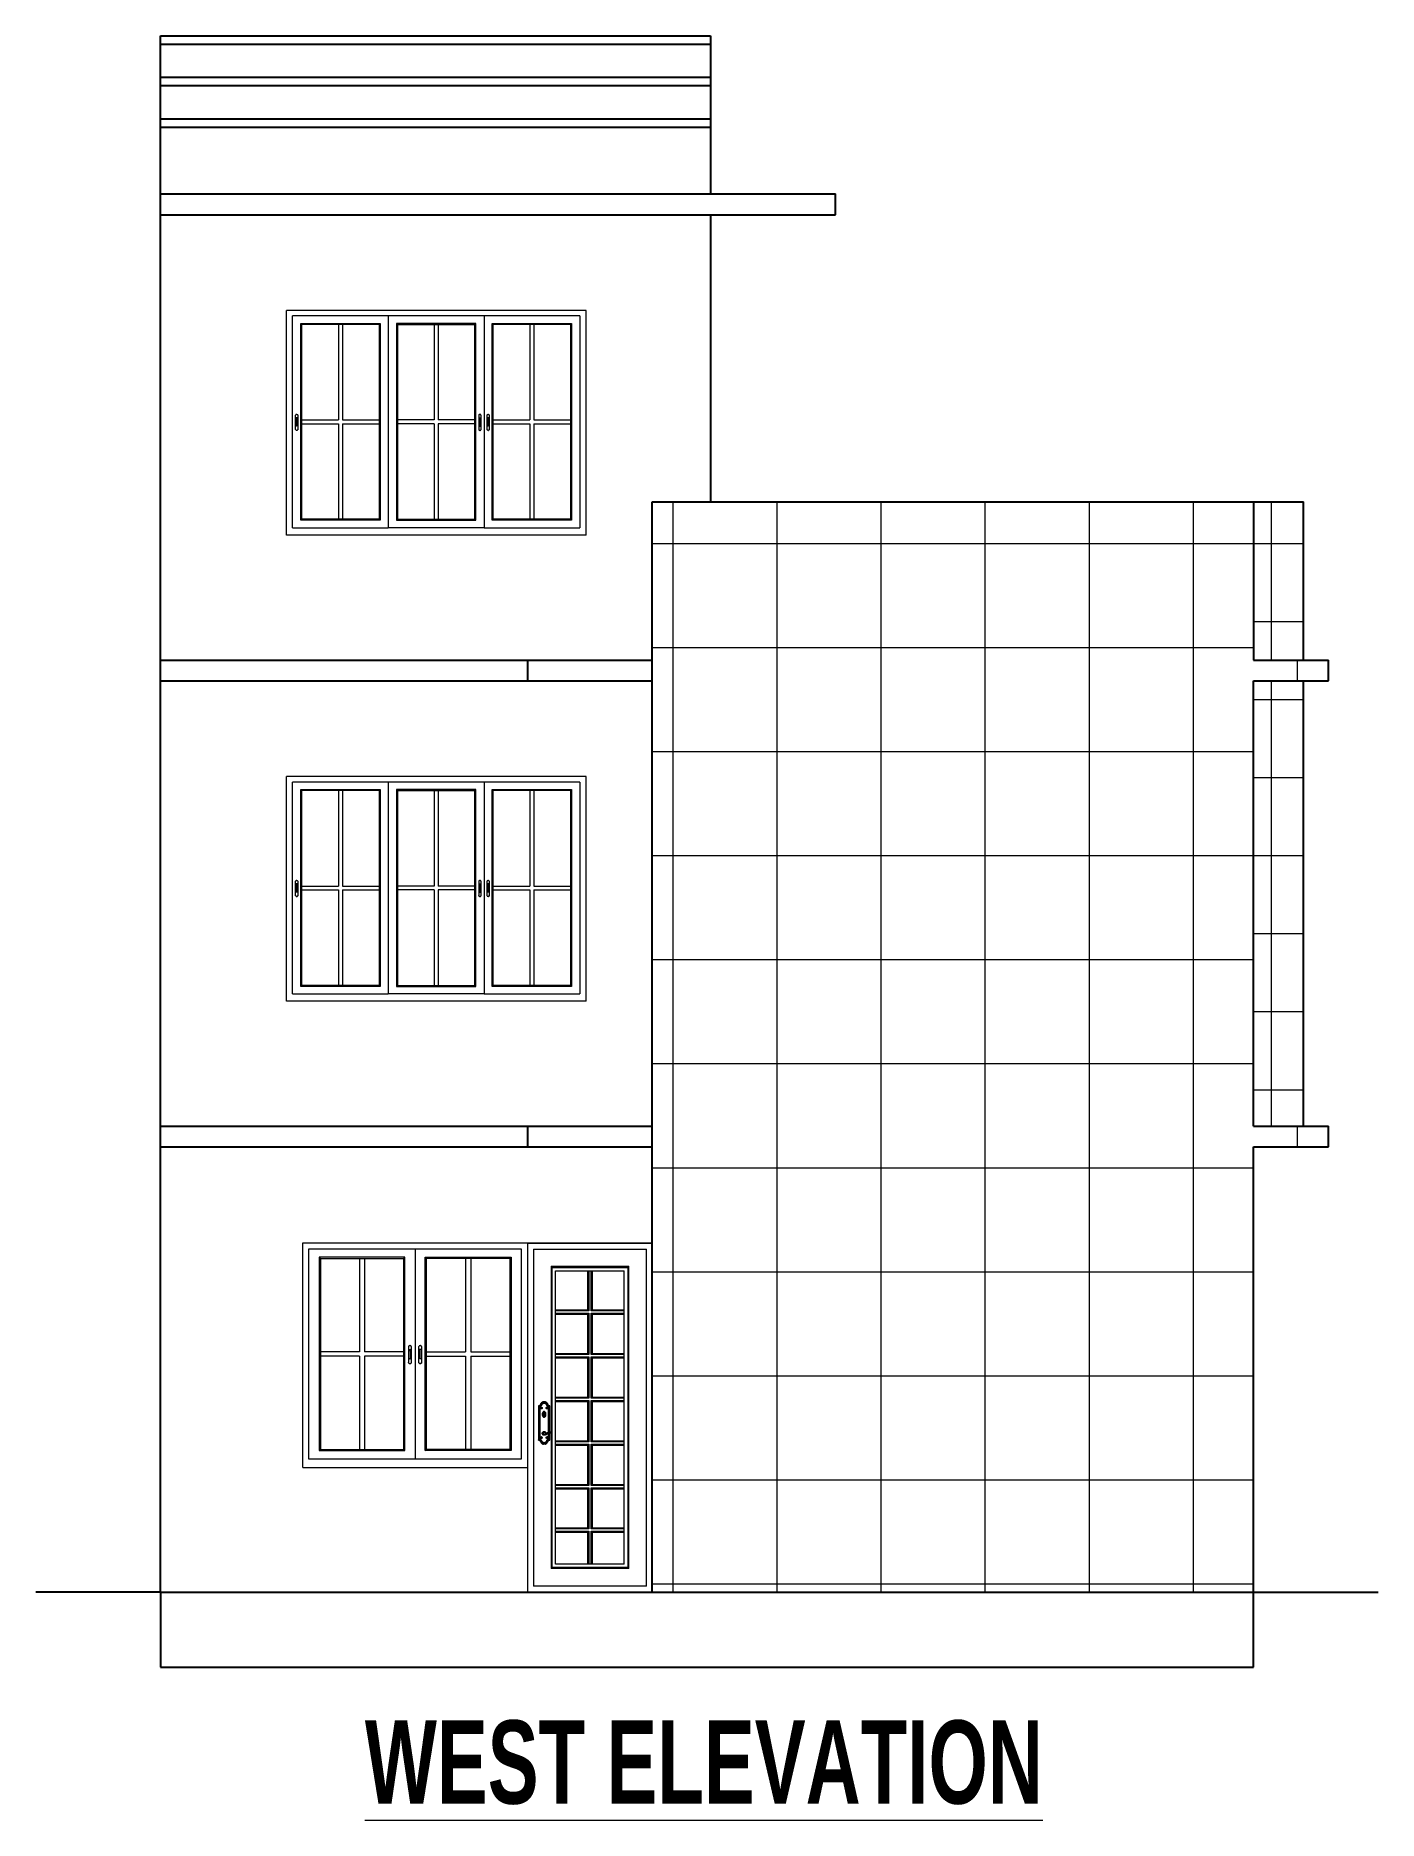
# Model space of a CAD drawing. Header units: inches. Extents: x -10117506 to -5032697, y -6529230 to -3253155.
# Drawn here: x -5060978.1 to -5060655.6, y -3256656.8 to -3256228 of the extents above; entities that cross this region are included whole.
import ezdxf

# ---------------------------------------------------------------- set-up
doc = ezdxf.new("R2010")
doc.units = ezdxf.units.IN
doc.header["$LTSCALE"] = 2
doc.header["$MEASUREMENT"] = 0
doc.linetypes.add('ACAD_ISO02W100', pattern=[15, 12, -3])
doc.layers.get('0').update_dxf_attribs({"linetype": 'CONTINUOUS'})
for name, color, linetype, lineweight in [('HATCH', 60, 'ACAD_ISO02W100', 13), ('Text-100.w', 254, 'CONTINUOUS', 9), ('window', 4, 'CONTINUOUS', 13)]:
    doc.layers.add(name, color=color, linetype=linetype, lineweight=lineweight)
doc.styles.add('Arial', font='arial.ttf', dxfattribs={"width": 0.8, "height": 12})

msp = doc.modelspace()

# ---------------------------------------------------------------- texts
at = {"layer": 'Text-100.w', "insert": (-5060820.15, -3256632.79), "char_height": 20, "width": 569.1024, "attachment_point": 2, "style": 'Arial'}
msp.add_mtext('\\A1;{\\fArial Narrow|b1|i0|c0|p34;\\L WEST ELEVATION}', dxfattribs=at)

# ---------------------------------------------------------------- hatches: boundary and pattern name
at = {"layer": 'HATCH', "transparency": 33554661}
h = msp.add_hatch(dxfattribs=at)
h.set_pattern_fill('ANSI37', color=256, scale=200, angle=45)
h.paths.add_polyline_path([(-5060685.56, -3256383), (-5060667.56, -3256383), (-5060667.56, -3256378), (-5060685.56, -3256378), (-5060685.56, -3256340), (-5060829.99, -3256340), (-5060829.99, -3256602), (-5060685.56, -3256602), (-5060685.56, -3256495), (-5060667.56, -3256495), (-5060667.56, -3256490), (-5060685.56, -3256490)])
h = msp.add_hatch(dxfattribs=at)
h.set_pattern_fill('ANSI37', color=256, scale=150, angle=45)
h.paths.add_polyline_path([(-5060673.56, -3256340), (-5060685.56, -3256340), (-5060685.56, -3256378), (-5060673.56, -3256378)])
h = msp.add_hatch(dxfattribs=at)
h.set_pattern_fill('ANSI37', color=256, scale=150, angle=45)
h.paths.add_polyline_path([(-5060673.56, -3256383), (-5060685.56, -3256383), (-5060685.56, -3256490), (-5060673.56, -3256490)])

# ---------------------------------------------------------------- linework, layer by layer
at = {"ltscale": 0.5}
for p, q in [((-5060948.15, -3256228), (-5060815.99, -3256228)), ((-5060948.15, -3256266), (-5060948.15, -3256228)), ((-5060815.99, -3256228), (-5060815.99, -3256266)), ((-5060948.15, -3256230), (-5060815.99, -3256230)), ((-5060948.15, -3256238), (-5060815.99, -3256238)), ((-5060948.15, -3256240), (-5060815.99, -3256240)), ((-5060948.15, -3256248), (-5060815.99, -3256248)), ((-5060948.15, -3256250), (-5060815.99, -3256250)), ((-5060948.15, -3256266), (-5060785.99, -3256266)), ((-5060948.15, -3256602), (-5060948.15, -3256266)), ((-5060785.99, -3256271), (-5060785.99, -3256266)), ((-5060948.15, -3256271), (-5060785.99, -3256271)), ((-5060815.99, -3256271), (-5060815.99, -3256340)), ((-5060829.99, -3256602), (-5060829.99, -3256340)), ((-5060829.99, -3256340), (-5060673.56, -3256340)), ((-5060685.56, -3256340), (-5060685.56, -3256378)), ((-5060673.56, -3256378), (-5060673.56, -3256340)), ((-5060948.15, -3256378), (-5060829.99, -3256378)), ((-5060859.99, -3256378), (-5060859.99, -3256383)), ((-5060685.56, -3256378), (-5060667.56, -3256378)), ((-5060667.56, -3256383), (-5060667.56, -3256378)), ((-5060948.15, -3256383), (-5060829.99, -3256383)), ((-5060685.56, -3256490), (-5060685.56, -3256383)), ((-5060685.56, -3256383), (-5060667.56, -3256383)), ((-5060673.56, -3256490), (-5060673.56, -3256383)), ((-5060948.15, -3256490), (-5060829.99, -3256490)), ((-5060859.99, -3256490), (-5060859.99, -3256495)), ((-5060685.56, -3256490), (-5060667.56, -3256490)), ((-5060667.56, -3256495), (-5060667.56, -3256490)), ((-5060948.15, -3256495), (-5060829.99, -3256495)), ((-5060685.56, -3256602), (-5060685.56, -3256495)), ((-5060685.56, -3256495), (-5060667.56, -3256495)), ((-5060948.15, -3256602), (-5060978.15, -3256602)), ((-5060948.15, -3256602), (-5060685.56, -3256602)), ((-5060948.15, -3256602), (-5060948.15, -3256620)), ((-5060685.56, -3256602), (-5060655.56, -3256602)), ((-5060685.56, -3256620), (-5060685.56, -3256602)), ((-5060948.15, -3256620), (-5060685.56, -3256620))]:
    msp.add_line(p, q, dxfattribs=at)
at = {"layer": 'window'}
for p, q in [((-5060917.92, -3256348), (-5060917.92, -3256294)), ((-5060845.92, -3256294), (-5060917.92, -3256294)), ((-5060916.42, -3256346.22), (-5060916.42, -3256295.33)), ((-5060847.42, -3256295.33), (-5060916.42, -3256295.33)), ((-5060914.46, -3256344.42), (-5060914.46, -3256297.13)), ((-5060914.46, -3256297.13), (-5060895.39, -3256297.13)), ((-5060914.21, -3256297.35), (-5060914.46, -3256297.13)), ((-5060914.21, -3256344.2), (-5060914.21, -3256297.35)), ((-5060895.63, -3256297.35), (-5060914.21, -3256297.35)), ((-5060905.41, -3256297.35), (-5060905.41, -3256320.32)), ((-5060904.43, -3256297.35), (-5060904.43, -3256320.32)), ((-5060895.63, -3256297.35), (-5060895.39, -3256297.13)), ((-5060895.63, -3256297.35), (-5060895.63, -3256344.2)), ((-5060895.39, -3256297.13), (-5060895.39, -3256344.42)), ((-5060893.42, -3256295.33), (-5060893.42, -3256346.22)), ((-5060872.39, -3256297.13), (-5060891.46, -3256297.13)), ((-5060891.46, -3256297.13), (-5060891.46, -3256344.42)), ((-5060891.21, -3256297.35), (-5060891.46, -3256297.13)), ((-5060891.21, -3256297.35), (-5060891.21, -3256344.2)), ((-5060891.21, -3256297.35), (-5060872.63, -3256297.35)), ((-5060882.41, -3256297.35), (-5060882.41, -3256320.32)), ((-5060881.43, -3256297.35), (-5060881.43, -3256320.32)), ((-5060872.63, -3256297.35), (-5060872.39, -3256297.13)), ((-5060872.63, -3256344.2), (-5060872.63, -3256297.35)), ((-5060872.39, -3256344.42), (-5060872.39, -3256297.13)), ((-5060870.42, -3256295.33), (-5060870.42, -3256346.22)), ((-5060868.46, -3256344.42), (-5060868.46, -3256297.13)), ((-5060868.46, -3256297.13), (-5060849.39, -3256297.13)), ((-5060868.21, -3256297.35), (-5060868.46, -3256297.13)), ((-5060868.21, -3256344.2), (-5060868.21, -3256297.35)), ((-5060849.63, -3256297.35), (-5060868.21, -3256297.35)), ((-5060859.41, -3256297.35), (-5060859.41, -3256320.32)), ((-5060858.43, -3256297.35), (-5060858.43, -3256320.32)), ((-5060849.63, -3256297.35), (-5060849.39, -3256297.13)), ((-5060849.63, -3256297.35), (-5060849.63, -3256344.2)), ((-5060849.39, -3256297.13), (-5060849.39, -3256344.42)), ((-5060847.42, -3256295.33), (-5060847.42, -3256346.22)), ((-5060845.92, -3256348), (-5060845.92, -3256294)), ((-5060915.7, -3256319.21), (-5060915.68, -3256319.14)), ((-5060915.7, -3256319.21), (-5060915.69, -3256319.17)), ((-5060915.7, -3256322.6), (-5060915.7, -3256319.21)), ((-5060915.69, -3256319.17), (-5060915.68, -3256319.14)), ((-5060915.68, -3256319.14), (-5060915.67, -3256319.11)), ((-5060915.67, -3256319.11), (-5060915.65, -3256319.08)), ((-5060915.62, -3256319.05), (-5060915.65, -3256319.08)), ((-5060915.59, -3256319.03), (-5060915.62, -3256319.05)), ((-5060915.59, -3256319.03), (-5060915.55, -3256319.01)), ((-5060915.51, -3256319), (-5060915.55, -3256319.01)), ((-5060915.47, -3256318.99), (-5060915.51, -3256319)), ((-5060915.43, -3256318.99), (-5060915.47, -3256318.99)), ((-5060915.39, -3256318.99), (-5060915.43, -3256318.99)), ((-5060915.39, -3256318.99), (-5060915.34, -3256319)), ((-5060915.34, -3256319), (-5060915.3, -3256319.01)), ((-5060915.3, -3256319.01), (-5060915.27, -3256319.03)), ((-5060915.27, -3256319.03), (-5060915.24, -3256319.05)), ((-5060915.24, -3256319.05), (-5060915.21, -3256319.08)), ((-5060915.19, -3256319.11), (-5060915.21, -3256319.08)), ((-5060915.17, -3256319.14), (-5060915.19, -3256319.11)), ((-5060915.16, -3256319.17), (-5060915.17, -3256319.14)), ((-5060915.16, -3256319.17), (-5060915.16, -3256319.21)), ((-5060915.16, -3256319.21), (-5060915.16, -3256322.6)), ((-5060871.68, -3256319.14), (-5060871.69, -3256319.17)), ((-5060871.69, -3256319.17), (-5060871.69, -3256319.21)), ((-5060871.69, -3256319.21), (-5060871.69, -3256322.6)), ((-5060871.66, -3256319.11), (-5060871.68, -3256319.14)), ((-5060871.64, -3256319.08), (-5060871.66, -3256319.11)), ((-5060871.61, -3256319.05), (-5060871.64, -3256319.08)), ((-5060871.58, -3256319.03), (-5060871.61, -3256319.05)), ((-5060871.54, -3256319.01), (-5060871.58, -3256319.03)), ((-5060871.5, -3256319), (-5060871.54, -3256319.01)), ((-5060871.46, -3256318.99), (-5060871.5, -3256319)), ((-5060871.42, -3256318.99), (-5060871.46, -3256318.99)), ((-5060871.38, -3256318.99), (-5060871.42, -3256318.99)), ((-5060871.33, -3256319), (-5060871.38, -3256318.99)), ((-5060871.3, -3256319.01), (-5060871.33, -3256319)), ((-5060871.26, -3256319.03), (-5060871.3, -3256319.01)), ((-5060871.23, -3256319.05), (-5060871.26, -3256319.03)), ((-5060871.2, -3256319.08), (-5060871.23, -3256319.05)), ((-5060871.18, -3256319.11), (-5060871.2, -3256319.08)), ((-5060871.16, -3256319.14), (-5060871.18, -3256319.11)), ((-5060871.15, -3256319.17), (-5060871.16, -3256319.14)), ((-5060871.15, -3256319.21), (-5060871.16, -3256319.14)), ((-5060871.15, -3256319.21), (-5060871.15, -3256319.17)), ((-5060871.15, -3256322.6), (-5060871.15, -3256319.21)), ((-5060869.7, -3256319.21), (-5060869.68, -3256319.14)), ((-5060869.7, -3256319.21), (-5060869.69, -3256319.17)), ((-5060869.7, -3256322.6), (-5060869.7, -3256319.21)), ((-5060869.69, -3256319.17), (-5060869.68, -3256319.14)), ((-5060869.68, -3256319.14), (-5060869.67, -3256319.11)), ((-5060869.67, -3256319.11), (-5060869.65, -3256319.08)), ((-5060869.62, -3256319.05), (-5060869.65, -3256319.08)), ((-5060869.59, -3256319.03), (-5060869.62, -3256319.05)), ((-5060869.59, -3256319.03), (-5060869.55, -3256319.01)), ((-5060869.51, -3256319), (-5060869.55, -3256319.01)), ((-5060869.47, -3256318.99), (-5060869.51, -3256319)), ((-5060869.43, -3256318.99), (-5060869.47, -3256318.99)), ((-5060869.39, -3256318.99), (-5060869.43, -3256318.99)), ((-5060869.39, -3256318.99), (-5060869.34, -3256319)), ((-5060869.34, -3256319), (-5060869.3, -3256319.01)), ((-5060869.3, -3256319.01), (-5060869.27, -3256319.03)), ((-5060869.27, -3256319.03), (-5060869.24, -3256319.05)), ((-5060869.24, -3256319.05), (-5060869.21, -3256319.08)), ((-5060869.19, -3256319.11), (-5060869.21, -3256319.08)), ((-5060869.17, -3256319.14), (-5060869.19, -3256319.11)), ((-5060869.16, -3256319.17), (-5060869.17, -3256319.14)), ((-5060869.16, -3256319.17), (-5060869.16, -3256319.21)), ((-5060869.16, -3256319.21), (-5060869.16, -3256322.6)), ((-5060915.69, -3256322.63), (-5060915.7, -3256322.6)), ((-5060915.68, -3256322.67), (-5060915.69, -3256322.63)), ((-5060915.68, -3256322.67), (-5060915.67, -3256322.7)), ((-5060915.67, -3256322.7), (-5060915.65, -3256322.73)), ((-5060915.65, -3256322.73), (-5060915.62, -3256322.75)), ((-5060915.59, -3256322.78), (-5060915.62, -3256322.75)), ((-5060915.6, -3256319.88), (-5060915.61, -3256319.9)), ((-5060915.61, -3256319.9), (-5060915.61, -3256319.93)), ((-5060915.61, -3256319.93), (-5060915.61, -3256321.63)), ((-5060915.61, -3256321.66), (-5060915.61, -3256321.63)), ((-5060915.6, -3256321.68), (-5060915.61, -3256321.66)), ((-5060915.59, -3256319.86), (-5060915.6, -3256319.88)), ((-5060915.59, -3256321.7), (-5060915.6, -3256321.68)), ((-5060915.57, -3256319.84), (-5060915.59, -3256319.86)), ((-5060915.57, -3256321.72), (-5060915.59, -3256321.7)), ((-5060915.55, -3256322.8), (-5060915.59, -3256322.78)), ((-5060915.56, -3256319.82), (-5060915.57, -3256319.84)), ((-5060915.56, -3256321.74), (-5060915.57, -3256321.72)), ((-5060915.53, -3256319.81), (-5060915.56, -3256319.82)), ((-5060915.53, -3256321.75), (-5060915.56, -3256321.74)), ((-5060915.55, -3256322.8), (-5060915.51, -3256322.81)), ((-5060915.51, -3256319.79), (-5060915.53, -3256319.81)), ((-5060915.51, -3256321.76), (-5060915.53, -3256321.75)), ((-5060915.48, -3256319.78), (-5060915.51, -3256319.79)), ((-5060915.48, -3256321.77), (-5060915.51, -3256321.76)), ((-5060915.47, -3256322.82), (-5060915.51, -3256322.81)), ((-5060915.46, -3256319.78), (-5060915.48, -3256319.78)), ((-5060915.46, -3256321.78), (-5060915.48, -3256321.77)), ((-5060915.43, -3256322.82), (-5060915.47, -3256322.82)), ((-5060915.43, -3256319.78), (-5060915.46, -3256319.78)), ((-5060915.43, -3256321.78), (-5060915.46, -3256321.78)), ((-5060915.4, -3256319.78), (-5060915.43, -3256319.78)), ((-5060915.4, -3256321.78), (-5060915.43, -3256321.78)), ((-5060915.43, -3256322.82), (-5060915.39, -3256322.82)), ((-5060915.37, -3256319.78), (-5060915.4, -3256319.78)), ((-5060915.37, -3256321.77), (-5060915.4, -3256321.78)), ((-5060915.39, -3256322.82), (-5060915.34, -3256322.81)), ((-5060915.34, -3256319.79), (-5060915.37, -3256319.78)), ((-5060915.34, -3256321.76), (-5060915.37, -3256321.77)), ((-5060915.32, -3256319.81), (-5060915.34, -3256319.79)), ((-5060915.32, -3256321.75), (-5060915.34, -3256321.76)), ((-5060915.3, -3256322.8), (-5060915.34, -3256322.81)), ((-5060915.3, -3256319.82), (-5060915.32, -3256319.81)), ((-5060915.3, -3256321.74), (-5060915.32, -3256321.75)), ((-5060915.28, -3256319.84), (-5060915.3, -3256319.82)), ((-5060915.28, -3256321.72), (-5060915.3, -3256321.74)), ((-5060915.27, -3256322.78), (-5060915.3, -3256322.8)), ((-5060915.27, -3256319.86), (-5060915.28, -3256319.84)), ((-5060915.27, -3256321.7), (-5060915.28, -3256321.72)), ((-5060915.25, -3256319.88), (-5060915.27, -3256319.86)), ((-5060915.25, -3256321.68), (-5060915.27, -3256321.7)), ((-5060915.27, -3256322.78), (-5060915.24, -3256322.75)), ((-5060915.25, -3256319.9), (-5060915.25, -3256319.88)), ((-5060915.25, -3256319.93), (-5060915.25, -3256319.9)), ((-5060915.25, -3256321.63), (-5060915.25, -3256319.93)), ((-5060915.25, -3256321.63), (-5060915.25, -3256321.66)), ((-5060915.25, -3256321.66), (-5060915.25, -3256321.68)), ((-5060915.24, -3256322.75), (-5060915.21, -3256322.73)), ((-5060915.21, -3256322.73), (-5060915.19, -3256322.7)), ((-5060915.17, -3256322.67), (-5060915.19, -3256322.7)), ((-5060915.16, -3256322.6), (-5060915.17, -3256322.67)), ((-5060915.16, -3256322.63), (-5060915.17, -3256322.67)), ((-5060915.16, -3256322.63), (-5060915.16, -3256322.6)), ((-5060914.21, -3256320.32), (-5060905.41, -3256320.32)), ((-5060914.21, -3256321.22), (-5060905.41, -3256321.22)), ((-5060905.41, -3256321.22), (-5060905.41, -3256344.2)), ((-5060904.43, -3256320.32), (-5060895.63, -3256320.32)), ((-5060904.43, -3256321.22), (-5060895.63, -3256321.22)), ((-5060904.43, -3256321.22), (-5060904.43, -3256344.2)), ((-5060882.41, -3256320.32), (-5060891.21, -3256320.32)), ((-5060882.41, -3256321.22), (-5060891.21, -3256321.22)), ((-5060882.41, -3256321.22), (-5060882.41, -3256344.2)), ((-5060872.63, -3256320.32), (-5060881.43, -3256320.32)), ((-5060881.43, -3256321.22), (-5060881.43, -3256344.2)), ((-5060872.63, -3256321.22), (-5060881.43, -3256321.22)), ((-5060871.69, -3256322.63), (-5060871.69, -3256322.6)), ((-5060871.69, -3256322.6), (-5060871.68, -3256322.67)), ((-5060871.69, -3256322.63), (-5060871.68, -3256322.67)), ((-5060871.68, -3256322.67), (-5060871.66, -3256322.7)), ((-5060871.66, -3256322.7), (-5060871.64, -3256322.73)), ((-5060871.64, -3256322.73), (-5060871.61, -3256322.75)), ((-5060871.61, -3256322.75), (-5060871.58, -3256322.78)), ((-5060871.6, -3256319.9), (-5060871.59, -3256319.88)), ((-5060871.6, -3256319.93), (-5060871.6, -3256319.9)), ((-5060871.6, -3256320.17), (-5060871.6, -3256319.93)), ((-5060871.6, -3256320.15), (-5060871.59, -3256320.13)), ((-5060871.6, -3256320.17), (-5060871.6, -3256320.15)), ((-5060871.6, -3256321.63), (-5060871.6, -3256320.17)), ((-5060871.6, -3256321.63), (-5060871.6, -3256321.66)), ((-5060871.6, -3256321.66), (-5060871.59, -3256321.68)), ((-5060871.59, -3256319.88), (-5060871.58, -3256319.86)), ((-5060871.59, -3256320.13), (-5060871.58, -3256320.11)), ((-5060871.59, -3256321.68), (-5060871.58, -3256321.7)), ((-5060871.58, -3256319.86), (-5060871.57, -3256319.84)), ((-5060871.58, -3256320.11), (-5060871.57, -3256320.09)), ((-5060871.58, -3256321.7), (-5060871.57, -3256321.72)), ((-5060871.58, -3256322.78), (-5060871.54, -3256322.8)), ((-5060871.57, -3256319.84), (-5060871.55, -3256319.82)), ((-5060871.57, -3256320.09), (-5060871.55, -3256320.07)), ((-5060871.57, -3256321.72), (-5060871.55, -3256321.74)), ((-5060871.55, -3256319.82), (-5060871.52, -3256319.81)), ((-5060871.55, -3256320.07), (-5060871.52, -3256320.05)), ((-5060871.55, -3256321.74), (-5060871.52, -3256321.75)), ((-5060871.54, -3256322.8), (-5060871.5, -3256322.81)), ((-5060871.52, -3256319.81), (-5060871.5, -3256319.79)), ((-5060871.52, -3256320.05), (-5060871.5, -3256320.04)), ((-5060871.52, -3256321.75), (-5060871.5, -3256321.76)), ((-5060871.5, -3256319.79), (-5060871.47, -3256319.78)), ((-5060871.5, -3256320.04), (-5060871.47, -3256320.03)), ((-5060871.5, -3256321.76), (-5060871.47, -3256321.77)), ((-5060871.5, -3256322.81), (-5060871.46, -3256322.82)), ((-5060871.47, -3256319.78), (-5060871.45, -3256319.78)), ((-5060871.47, -3256320.03), (-5060871.45, -3256320.03)), ((-5060871.47, -3256321.77), (-5060871.45, -3256321.78)), ((-5060871.46, -3256322.82), (-5060871.42, -3256322.82)), ((-5060871.45, -3256319.78), (-5060871.42, -3256319.78)), ((-5060871.45, -3256320.03), (-5060871.42, -3256320.03)), ((-5060871.45, -3256321.78), (-5060871.42, -3256321.78)), ((-5060871.42, -3256319.78), (-5060871.39, -3256319.78)), ((-5060871.42, -3256320.03), (-5060871.39, -3256320.03)), ((-5060871.42, -3256321.78), (-5060871.39, -3256321.78)), ((-5060871.42, -3256322.82), (-5060871.38, -3256322.82)), ((-5060871.39, -3256319.78), (-5060871.36, -3256319.78)), ((-5060871.39, -3256320.03), (-5060871.36, -3256320.03)), ((-5060871.39, -3256321.78), (-5060871.36, -3256321.77)), ((-5060871.38, -3256322.82), (-5060871.33, -3256322.81)), ((-5060871.36, -3256319.78), (-5060871.34, -3256319.79)), ((-5060871.36, -3256320.03), (-5060871.34, -3256320.04)), ((-5060871.36, -3256321.77), (-5060871.34, -3256321.76)), ((-5060871.34, -3256319.79), (-5060871.31, -3256319.81)), ((-5060871.34, -3256320.04), (-5060871.31, -3256320.05)), ((-5060871.34, -3256321.76), (-5060871.31, -3256321.75)), ((-5060871.33, -3256322.81), (-5060871.3, -3256322.8)), ((-5060871.31, -3256319.81), (-5060871.29, -3256319.82)), ((-5060871.31, -3256320.05), (-5060871.29, -3256320.07)), ((-5060871.31, -3256321.75), (-5060871.29, -3256321.74)), ((-5060871.3, -3256322.8), (-5060871.26, -3256322.78)), ((-5060871.29, -3256319.82), (-5060871.27, -3256319.84)), ((-5060871.29, -3256320.07), (-5060871.27, -3256320.09)), ((-5060871.29, -3256321.74), (-5060871.27, -3256321.72)), ((-5060871.27, -3256319.84), (-5060871.26, -3256319.86)), ((-5060871.27, -3256320.09), (-5060871.26, -3256320.11)), ((-5060871.27, -3256321.72), (-5060871.26, -3256321.7)), ((-5060871.26, -3256319.86), (-5060871.25, -3256319.88)), ((-5060871.26, -3256320.11), (-5060871.25, -3256320.13)), ((-5060871.26, -3256321.7), (-5060871.25, -3256321.68)), ((-5060871.26, -3256322.78), (-5060871.23, -3256322.75)), ((-5060871.25, -3256319.88), (-5060871.24, -3256319.9)), ((-5060871.25, -3256320.13), (-5060871.24, -3256320.15)), ((-5060871.25, -3256321.68), (-5060871.24, -3256321.66)), ((-5060871.24, -3256319.9), (-5060871.24, -3256319.93)), ((-5060871.24, -3256321.63), (-5060871.24, -3256319.93)), ((-5060871.24, -3256320.15), (-5060871.24, -3256320.17)), ((-5060871.24, -3256321.66), (-5060871.24, -3256321.63)), ((-5060871.23, -3256322.75), (-5060871.2, -3256322.73)), ((-5060871.2, -3256322.73), (-5060871.18, -3256322.7)), ((-5060871.18, -3256322.7), (-5060871.16, -3256322.67)), ((-5060871.16, -3256322.67), (-5060871.15, -3256322.63)), ((-5060871.15, -3256322.63), (-5060871.15, -3256322.6)), ((-5060869.69, -3256322.63), (-5060869.7, -3256322.6)), ((-5060869.68, -3256322.67), (-5060869.69, -3256322.63)), ((-5060869.68, -3256322.67), (-5060869.67, -3256322.7)), ((-5060869.67, -3256322.7), (-5060869.65, -3256322.73)), ((-5060869.65, -3256322.73), (-5060869.62, -3256322.75)), ((-5060869.59, -3256322.78), (-5060869.62, -3256322.75)), ((-5060869.6, -3256319.88), (-5060869.61, -3256319.9)), ((-5060869.61, -3256319.9), (-5060869.61, -3256319.93)), ((-5060869.61, -3256319.93), (-5060869.61, -3256321.63)), ((-5060869.61, -3256321.66), (-5060869.61, -3256321.63)), ((-5060869.6, -3256321.68), (-5060869.61, -3256321.66)), ((-5060869.59, -3256319.86), (-5060869.6, -3256319.88)), ((-5060869.59, -3256321.7), (-5060869.6, -3256321.68)), ((-5060869.57, -3256319.84), (-5060869.59, -3256319.86)), ((-5060869.57, -3256321.72), (-5060869.59, -3256321.7)), ((-5060869.55, -3256322.8), (-5060869.59, -3256322.78)), ((-5060869.56, -3256319.82), (-5060869.57, -3256319.84)), ((-5060869.56, -3256321.74), (-5060869.57, -3256321.72)), ((-5060869.53, -3256319.81), (-5060869.56, -3256319.82)), ((-5060869.53, -3256321.75), (-5060869.56, -3256321.74)), ((-5060869.55, -3256322.8), (-5060869.51, -3256322.81)), ((-5060869.51, -3256319.79), (-5060869.53, -3256319.81)), ((-5060869.51, -3256321.76), (-5060869.53, -3256321.75)), ((-5060869.48, -3256319.78), (-5060869.51, -3256319.79)), ((-5060869.48, -3256321.77), (-5060869.51, -3256321.76)), ((-5060869.47, -3256322.82), (-5060869.51, -3256322.81)), ((-5060869.46, -3256319.78), (-5060869.48, -3256319.78)), ((-5060869.46, -3256321.78), (-5060869.48, -3256321.77)), ((-5060869.43, -3256322.82), (-5060869.47, -3256322.82)), ((-5060869.43, -3256319.78), (-5060869.46, -3256319.78)), ((-5060869.43, -3256321.78), (-5060869.46, -3256321.78)), ((-5060869.4, -3256319.78), (-5060869.43, -3256319.78)), ((-5060869.4, -3256321.78), (-5060869.43, -3256321.78)), ((-5060869.43, -3256322.82), (-5060869.39, -3256322.82)), ((-5060869.37, -3256319.78), (-5060869.4, -3256319.78)), ((-5060869.37, -3256321.77), (-5060869.4, -3256321.78)), ((-5060869.39, -3256322.82), (-5060869.34, -3256322.81)), ((-5060869.34, -3256319.79), (-5060869.37, -3256319.78)), ((-5060869.34, -3256321.76), (-5060869.37, -3256321.77)), ((-5060869.32, -3256319.81), (-5060869.34, -3256319.79)), ((-5060869.32, -3256321.75), (-5060869.34, -3256321.76)), ((-5060869.3, -3256322.8), (-5060869.34, -3256322.81)), ((-5060869.3, -3256319.82), (-5060869.32, -3256319.81)), ((-5060869.3, -3256321.74), (-5060869.32, -3256321.75)), ((-5060869.28, -3256319.84), (-5060869.3, -3256319.82)), ((-5060869.28, -3256321.72), (-5060869.3, -3256321.74)), ((-5060869.27, -3256322.78), (-5060869.3, -3256322.8)), ((-5060869.27, -3256319.86), (-5060869.28, -3256319.84)), ((-5060869.27, -3256321.7), (-5060869.28, -3256321.72)), ((-5060869.25, -3256319.88), (-5060869.27, -3256319.86)), ((-5060869.25, -3256321.68), (-5060869.27, -3256321.7)), ((-5060869.27, -3256322.78), (-5060869.24, -3256322.75)), ((-5060869.25, -3256319.9), (-5060869.25, -3256319.88)), ((-5060869.25, -3256319.93), (-5060869.25, -3256319.9)), ((-5060869.25, -3256321.63), (-5060869.25, -3256319.93)), ((-5060869.25, -3256321.63), (-5060869.25, -3256321.66)), ((-5060869.25, -3256321.66), (-5060869.25, -3256321.68)), ((-5060869.24, -3256322.75), (-5060869.21, -3256322.73)), ((-5060869.21, -3256322.73), (-5060869.19, -3256322.7)), ((-5060869.17, -3256322.67), (-5060869.19, -3256322.7)), ((-5060869.16, -3256322.6), (-5060869.17, -3256322.67)), ((-5060869.16, -3256322.63), (-5060869.17, -3256322.67)), ((-5060869.16, -3256322.63), (-5060869.16, -3256322.6)), ((-5060868.21, -3256320.32), (-5060859.41, -3256320.32)), ((-5060868.21, -3256321.22), (-5060859.41, -3256321.22)), ((-5060859.41, -3256321.22), (-5060859.41, -3256344.2)), ((-5060858.43, -3256320.32), (-5060849.63, -3256320.32)), ((-5060858.43, -3256321.22), (-5060849.63, -3256321.22)), ((-5060858.43, -3256321.22), (-5060858.43, -3256344.2)), ((-5060914.46, -3256344.42), (-5060914.21, -3256344.2)), ((-5060895.39, -3256344.42), (-5060914.46, -3256344.42)), ((-5060895.63, -3256344.2), (-5060914.21, -3256344.2)), ((-5060895.63, -3256344.2), (-5060895.39, -3256344.42)), ((-5060891.21, -3256344.2), (-5060891.46, -3256344.42)), ((-5060891.46, -3256344.42), (-5060872.39, -3256344.42)), ((-5060891.21, -3256344.2), (-5060872.63, -3256344.2)), ((-5060872.39, -3256344.42), (-5060872.63, -3256344.2)), ((-5060868.46, -3256344.42), (-5060868.21, -3256344.2)), ((-5060849.39, -3256344.42), (-5060868.46, -3256344.42)), ((-5060849.63, -3256344.2), (-5060868.21, -3256344.2)), ((-5060849.63, -3256344.2), (-5060849.39, -3256344.42)), ((-5060845.92, -3256348), (-5060917.92, -3256348)), ((-5060916.42, -3256346.22), (-5060893.42, -3256346.22)), ((-5060870.42, -3256346.22), (-5060893.42, -3256346.22)), ((-5060870.42, -3256346.22), (-5060847.42, -3256346.22)), ((-5060917.92, -3256460), (-5060917.92, -3256406)), ((-5060845.92, -3256406), (-5060917.92, -3256406)), ((-5060916.42, -3256458.22), (-5060916.42, -3256407.33)), ((-5060847.42, -3256407.33), (-5060916.42, -3256407.33)), ((-5060914.46, -3256456.42), (-5060914.46, -3256409.13)), ((-5060914.46, -3256409.13), (-5060895.39, -3256409.13)), ((-5060914.21, -3256409.35), (-5060914.46, -3256409.13)), ((-5060914.21, -3256456.2), (-5060914.21, -3256409.35)), ((-5060895.63, -3256409.35), (-5060914.21, -3256409.35)), ((-5060905.41, -3256409.35), (-5060905.41, -3256432.32)), ((-5060904.43, -3256409.35), (-5060904.43, -3256432.32)), ((-5060895.63, -3256409.35), (-5060895.39, -3256409.13)), ((-5060895.63, -3256409.35), (-5060895.63, -3256456.2)), ((-5060895.39, -3256409.13), (-5060895.39, -3256456.42)), ((-5060893.42, -3256407.33), (-5060893.42, -3256458.22)), ((-5060872.39, -3256409.13), (-5060891.46, -3256409.13)), ((-5060891.46, -3256409.13), (-5060891.46, -3256456.42)), ((-5060891.21, -3256409.35), (-5060891.46, -3256409.13)), ((-5060891.21, -3256409.35), (-5060891.21, -3256456.2)), ((-5060891.21, -3256409.35), (-5060872.63, -3256409.35)), ((-5060882.41, -3256409.35), (-5060882.41, -3256432.32)), ((-5060881.43, -3256409.35), (-5060881.43, -3256432.32)), ((-5060872.63, -3256409.35), (-5060872.39, -3256409.13)), ((-5060872.63, -3256456.2), (-5060872.63, -3256409.35)), ((-5060872.39, -3256456.42), (-5060872.39, -3256409.13)), ((-5060870.42, -3256407.33), (-5060870.42, -3256458.22)), ((-5060868.46, -3256456.42), (-5060868.46, -3256409.13)), ((-5060868.46, -3256409.13), (-5060849.39, -3256409.13)), ((-5060868.21, -3256409.35), (-5060868.46, -3256409.13)), ((-5060868.21, -3256456.2), (-5060868.21, -3256409.35)), ((-5060849.63, -3256409.35), (-5060868.21, -3256409.35)), ((-5060859.41, -3256409.35), (-5060859.41, -3256432.32)), ((-5060858.43, -3256409.35), (-5060858.43, -3256432.32)), ((-5060849.63, -3256409.35), (-5060849.39, -3256409.13)), ((-5060849.63, -3256409.35), (-5060849.63, -3256456.2)), ((-5060849.39, -3256409.13), (-5060849.39, -3256456.42)), ((-5060847.42, -3256407.33), (-5060847.42, -3256458.22)), ((-5060845.92, -3256460), (-5060845.92, -3256406)), ((-5060915.62, -3256431.05), (-5060915.65, -3256431.08)), ((-5060915.59, -3256431.03), (-5060915.62, -3256431.05)), ((-5060915.59, -3256431.03), (-5060915.55, -3256431.01)), ((-5060915.51, -3256431), (-5060915.55, -3256431.01)), ((-5060915.47, -3256430.99), (-5060915.51, -3256431)), ((-5060915.43, -3256430.99), (-5060915.47, -3256430.99)), ((-5060915.39, -3256430.99), (-5060915.43, -3256430.99)), ((-5060915.39, -3256430.99), (-5060915.34, -3256431)), ((-5060915.34, -3256431), (-5060915.3, -3256431.01)), ((-5060915.3, -3256431.01), (-5060915.27, -3256431.03)), ((-5060915.27, -3256431.03), (-5060915.24, -3256431.05)), ((-5060915.24, -3256431.05), (-5060915.21, -3256431.08)), ((-5060871.61, -3256431.05), (-5060871.64, -3256431.08)), ((-5060871.58, -3256431.03), (-5060871.61, -3256431.05)), ((-5060871.54, -3256431.01), (-5060871.58, -3256431.03)), ((-5060871.5, -3256431), (-5060871.54, -3256431.01)), ((-5060871.46, -3256430.99), (-5060871.5, -3256431)), ((-5060871.42, -3256430.99), (-5060871.46, -3256430.99)), ((-5060871.38, -3256430.99), (-5060871.42, -3256430.99)), ((-5060871.33, -3256431), (-5060871.38, -3256430.99)), ((-5060871.3, -3256431.01), (-5060871.33, -3256431)), ((-5060871.26, -3256431.03), (-5060871.3, -3256431.01)), ((-5060871.23, -3256431.05), (-5060871.26, -3256431.03)), ((-5060871.2, -3256431.08), (-5060871.23, -3256431.05)), ((-5060869.62, -3256431.05), (-5060869.65, -3256431.08)), ((-5060869.59, -3256431.03), (-5060869.62, -3256431.05)), ((-5060869.59, -3256431.03), (-5060869.55, -3256431.01)), ((-5060869.51, -3256431), (-5060869.55, -3256431.01)), ((-5060869.47, -3256430.99), (-5060869.51, -3256431)), ((-5060869.43, -3256430.99), (-5060869.47, -3256430.99)), ((-5060869.39, -3256430.99), (-5060869.43, -3256430.99)), ((-5060869.39, -3256430.99), (-5060869.34, -3256431)), ((-5060869.34, -3256431), (-5060869.3, -3256431.01)), ((-5060869.3, -3256431.01), (-5060869.27, -3256431.03)), ((-5060869.27, -3256431.03), (-5060869.24, -3256431.05)), ((-5060869.24, -3256431.05), (-5060869.21, -3256431.08)), ((-5060915.7, -3256431.21), (-5060915.68, -3256431.14)), ((-5060915.7, -3256431.21), (-5060915.69, -3256431.17)), ((-5060915.7, -3256434.6), (-5060915.7, -3256431.21)), ((-5060915.69, -3256434.63), (-5060915.7, -3256434.6)), ((-5060915.69, -3256431.17), (-5060915.68, -3256431.14)), ((-5060915.68, -3256434.67), (-5060915.69, -3256434.63)), ((-5060915.68, -3256431.14), (-5060915.67, -3256431.11)), ((-5060915.68, -3256434.67), (-5060915.67, -3256434.7)), ((-5060915.67, -3256431.11), (-5060915.65, -3256431.08)), ((-5060915.67, -3256434.7), (-5060915.65, -3256434.73)), ((-5060915.65, -3256434.73), (-5060915.62, -3256434.75)), ((-5060915.59, -3256434.78), (-5060915.62, -3256434.75)), ((-5060915.6, -3256431.88), (-5060915.61, -3256431.9)), ((-5060915.61, -3256431.9), (-5060915.61, -3256431.93)), ((-5060915.61, -3256431.93), (-5060915.61, -3256433.63)), ((-5060915.61, -3256433.66), (-5060915.61, -3256433.63)), ((-5060915.6, -3256433.68), (-5060915.61, -3256433.66)), ((-5060915.59, -3256431.86), (-5060915.6, -3256431.88)), ((-5060915.59, -3256433.7), (-5060915.6, -3256433.68)), ((-5060915.57, -3256431.84), (-5060915.59, -3256431.86)), ((-5060915.57, -3256433.72), (-5060915.59, -3256433.7)), ((-5060915.55, -3256434.8), (-5060915.59, -3256434.78)), ((-5060915.56, -3256431.82), (-5060915.57, -3256431.84)), ((-5060915.56, -3256433.74), (-5060915.57, -3256433.72)), ((-5060915.53, -3256431.81), (-5060915.56, -3256431.82)), ((-5060915.53, -3256433.75), (-5060915.56, -3256433.74)), ((-5060915.55, -3256434.8), (-5060915.51, -3256434.81)), ((-5060915.51, -3256431.79), (-5060915.53, -3256431.81)), ((-5060915.51, -3256433.76), (-5060915.53, -3256433.75)), ((-5060915.48, -3256431.78), (-5060915.51, -3256431.79)), ((-5060915.48, -3256433.77), (-5060915.51, -3256433.76)), ((-5060915.47, -3256434.82), (-5060915.51, -3256434.81)), ((-5060915.46, -3256431.78), (-5060915.48, -3256431.78)), ((-5060915.46, -3256433.78), (-5060915.48, -3256433.77)), ((-5060915.43, -3256434.82), (-5060915.47, -3256434.82)), ((-5060915.43, -3256431.78), (-5060915.46, -3256431.78)), ((-5060915.43, -3256433.78), (-5060915.46, -3256433.78)), ((-5060915.4, -3256431.78), (-5060915.43, -3256431.78)), ((-5060915.4, -3256433.78), (-5060915.43, -3256433.78)), ((-5060915.43, -3256434.82), (-5060915.39, -3256434.82)), ((-5060915.37, -3256431.78), (-5060915.4, -3256431.78)), ((-5060915.37, -3256433.77), (-5060915.4, -3256433.78)), ((-5060915.39, -3256434.82), (-5060915.34, -3256434.81)), ((-5060915.34, -3256431.79), (-5060915.37, -3256431.78)), ((-5060915.34, -3256433.76), (-5060915.37, -3256433.77)), ((-5060915.32, -3256431.81), (-5060915.34, -3256431.79)), ((-5060915.32, -3256433.75), (-5060915.34, -3256433.76)), ((-5060915.3, -3256434.8), (-5060915.34, -3256434.81)), ((-5060915.3, -3256431.82), (-5060915.32, -3256431.81)), ((-5060915.3, -3256433.74), (-5060915.32, -3256433.75)), ((-5060915.28, -3256431.84), (-5060915.3, -3256431.82)), ((-5060915.28, -3256433.72), (-5060915.3, -3256433.74)), ((-5060915.27, -3256434.78), (-5060915.3, -3256434.8)), ((-5060915.27, -3256431.86), (-5060915.28, -3256431.84)), ((-5060915.27, -3256433.7), (-5060915.28, -3256433.72)), ((-5060915.25, -3256431.88), (-5060915.27, -3256431.86)), ((-5060915.25, -3256433.68), (-5060915.27, -3256433.7)), ((-5060915.27, -3256434.78), (-5060915.24, -3256434.75)), ((-5060915.25, -3256431.9), (-5060915.25, -3256431.88)), ((-5060915.25, -3256431.93), (-5060915.25, -3256431.9)), ((-5060915.25, -3256433.63), (-5060915.25, -3256431.93)), ((-5060915.25, -3256433.63), (-5060915.25, -3256433.66)), ((-5060915.25, -3256433.66), (-5060915.25, -3256433.68)), ((-5060915.24, -3256434.75), (-5060915.21, -3256434.73)), ((-5060915.19, -3256431.11), (-5060915.21, -3256431.08)), ((-5060915.21, -3256434.73), (-5060915.19, -3256434.7)), ((-5060915.17, -3256431.14), (-5060915.19, -3256431.11)), ((-5060915.17, -3256434.67), (-5060915.19, -3256434.7)), ((-5060915.16, -3256431.17), (-5060915.17, -3256431.14)), ((-5060915.16, -3256434.6), (-5060915.17, -3256434.67)), ((-5060915.16, -3256434.63), (-5060915.17, -3256434.67)), ((-5060915.16, -3256431.17), (-5060915.16, -3256431.21)), ((-5060915.16, -3256431.21), (-5060915.16, -3256434.6)), ((-5060915.16, -3256434.63), (-5060915.16, -3256434.6)), ((-5060914.21, -3256432.32), (-5060905.41, -3256432.32)), ((-5060914.21, -3256433.22), (-5060905.41, -3256433.22)), ((-5060905.41, -3256433.22), (-5060905.41, -3256456.2)), ((-5060904.43, -3256432.32), (-5060895.63, -3256432.32)), ((-5060904.43, -3256433.22), (-5060895.63, -3256433.22)), ((-5060904.43, -3256433.22), (-5060904.43, -3256456.2)), ((-5060882.41, -3256432.32), (-5060891.21, -3256432.32)), ((-5060882.41, -3256433.22), (-5060891.21, -3256433.22)), ((-5060882.41, -3256433.22), (-5060882.41, -3256456.2)), ((-5060872.63, -3256432.32), (-5060881.43, -3256432.32)), ((-5060881.43, -3256433.22), (-5060881.43, -3256456.2)), ((-5060872.63, -3256433.22), (-5060881.43, -3256433.22)), ((-5060871.68, -3256431.14), (-5060871.69, -3256431.17)), ((-5060871.69, -3256431.17), (-5060871.69, -3256431.21)), ((-5060871.69, -3256431.21), (-5060871.69, -3256434.6)), ((-5060871.69, -3256434.63), (-5060871.69, -3256434.6)), ((-5060871.69, -3256434.6), (-5060871.68, -3256434.67)), ((-5060871.69, -3256434.63), (-5060871.68, -3256434.67)), ((-5060871.66, -3256431.11), (-5060871.68, -3256431.14)), ((-5060871.68, -3256434.67), (-5060871.66, -3256434.7)), ((-5060871.64, -3256431.08), (-5060871.66, -3256431.11)), ((-5060871.66, -3256434.7), (-5060871.64, -3256434.73)), ((-5060871.64, -3256434.73), (-5060871.61, -3256434.75)), ((-5060871.61, -3256434.75), (-5060871.58, -3256434.78)), ((-5060871.6, -3256431.9), (-5060871.59, -3256431.88)), ((-5060871.6, -3256431.93), (-5060871.6, -3256431.9)), ((-5060871.6, -3256432.17), (-5060871.6, -3256431.93)), ((-5060871.6, -3256432.15), (-5060871.59, -3256432.13)), ((-5060871.6, -3256432.17), (-5060871.6, -3256432.15)), ((-5060871.6, -3256433.63), (-5060871.6, -3256432.17)), ((-5060871.6, -3256433.63), (-5060871.6, -3256433.66)), ((-5060871.6, -3256433.66), (-5060871.59, -3256433.68)), ((-5060871.59, -3256431.88), (-5060871.58, -3256431.86)), ((-5060871.59, -3256432.13), (-5060871.58, -3256432.11)), ((-5060871.59, -3256433.68), (-5060871.58, -3256433.7)), ((-5060871.58, -3256431.86), (-5060871.57, -3256431.84)), ((-5060871.58, -3256432.11), (-5060871.57, -3256432.09)), ((-5060871.58, -3256433.7), (-5060871.57, -3256433.72)), ((-5060871.58, -3256434.78), (-5060871.54, -3256434.8)), ((-5060871.57, -3256431.84), (-5060871.55, -3256431.82)), ((-5060871.57, -3256432.09), (-5060871.55, -3256432.07)), ((-5060871.57, -3256433.72), (-5060871.55, -3256433.74)), ((-5060871.55, -3256431.82), (-5060871.52, -3256431.81)), ((-5060871.55, -3256432.07), (-5060871.52, -3256432.05)), ((-5060871.55, -3256433.74), (-5060871.52, -3256433.75)), ((-5060871.54, -3256434.8), (-5060871.5, -3256434.81)), ((-5060871.52, -3256431.81), (-5060871.5, -3256431.79)), ((-5060871.52, -3256432.05), (-5060871.5, -3256432.04)), ((-5060871.52, -3256433.75), (-5060871.5, -3256433.76)), ((-5060871.5, -3256431.79), (-5060871.47, -3256431.78)), ((-5060871.5, -3256432.04), (-5060871.47, -3256432.03)), ((-5060871.5, -3256433.76), (-5060871.47, -3256433.77)), ((-5060871.5, -3256434.81), (-5060871.46, -3256434.82)), ((-5060871.47, -3256431.78), (-5060871.45, -3256431.78)), ((-5060871.47, -3256432.03), (-5060871.45, -3256432.03)), ((-5060871.47, -3256433.77), (-5060871.45, -3256433.78)), ((-5060871.46, -3256434.82), (-5060871.42, -3256434.82)), ((-5060871.45, -3256431.78), (-5060871.42, -3256431.78)), ((-5060871.45, -3256432.03), (-5060871.42, -3256432.03)), ((-5060871.45, -3256433.78), (-5060871.42, -3256433.78)), ((-5060871.42, -3256431.78), (-5060871.39, -3256431.78)), ((-5060871.42, -3256432.03), (-5060871.39, -3256432.03)), ((-5060871.42, -3256433.78), (-5060871.39, -3256433.78)), ((-5060871.42, -3256434.82), (-5060871.38, -3256434.82)), ((-5060871.39, -3256431.78), (-5060871.36, -3256431.78)), ((-5060871.39, -3256432.03), (-5060871.36, -3256432.03)), ((-5060871.39, -3256433.78), (-5060871.36, -3256433.77)), ((-5060871.38, -3256434.82), (-5060871.33, -3256434.81)), ((-5060871.36, -3256431.78), (-5060871.34, -3256431.79)), ((-5060871.36, -3256432.03), (-5060871.34, -3256432.04)), ((-5060871.36, -3256433.77), (-5060871.34, -3256433.76)), ((-5060871.34, -3256431.79), (-5060871.31, -3256431.81)), ((-5060871.34, -3256432.04), (-5060871.31, -3256432.05)), ((-5060871.34, -3256433.76), (-5060871.31, -3256433.75)), ((-5060871.33, -3256434.81), (-5060871.3, -3256434.8)), ((-5060871.31, -3256431.81), (-5060871.29, -3256431.82)), ((-5060871.31, -3256432.05), (-5060871.29, -3256432.07)), ((-5060871.31, -3256433.75), (-5060871.29, -3256433.74)), ((-5060871.3, -3256434.8), (-5060871.26, -3256434.78)), ((-5060871.29, -3256431.82), (-5060871.27, -3256431.84)), ((-5060871.29, -3256432.07), (-5060871.27, -3256432.09)), ((-5060871.29, -3256433.74), (-5060871.27, -3256433.72)), ((-5060871.27, -3256431.84), (-5060871.26, -3256431.86)), ((-5060871.27, -3256432.09), (-5060871.26, -3256432.11)), ((-5060871.27, -3256433.72), (-5060871.26, -3256433.7)), ((-5060871.26, -3256431.86), (-5060871.25, -3256431.88)), ((-5060871.26, -3256432.11), (-5060871.25, -3256432.13)), ((-5060871.26, -3256433.7), (-5060871.25, -3256433.68)), ((-5060871.26, -3256434.78), (-5060871.23, -3256434.75)), ((-5060871.25, -3256431.88), (-5060871.24, -3256431.9)), ((-5060871.25, -3256432.13), (-5060871.24, -3256432.15)), ((-5060871.25, -3256433.68), (-5060871.24, -3256433.66)), ((-5060871.24, -3256431.9), (-5060871.24, -3256431.93)), ((-5060871.24, -3256433.63), (-5060871.24, -3256431.93)), ((-5060871.24, -3256432.15), (-5060871.24, -3256432.17)), ((-5060871.24, -3256433.66), (-5060871.24, -3256433.63)), ((-5060871.23, -3256434.75), (-5060871.2, -3256434.73)), ((-5060871.18, -3256431.11), (-5060871.2, -3256431.08)), ((-5060871.2, -3256434.73), (-5060871.18, -3256434.7)), ((-5060871.16, -3256431.14), (-5060871.18, -3256431.11)), ((-5060871.18, -3256434.7), (-5060871.16, -3256434.67)), ((-5060871.15, -3256431.17), (-5060871.16, -3256431.14)), ((-5060871.15, -3256431.21), (-5060871.16, -3256431.14)), ((-5060871.16, -3256434.67), (-5060871.15, -3256434.63)), ((-5060871.15, -3256431.21), (-5060871.15, -3256431.17)), ((-5060871.15, -3256434.6), (-5060871.15, -3256431.21)), ((-5060871.15, -3256434.63), (-5060871.15, -3256434.6)), ((-5060869.7, -3256431.21), (-5060869.68, -3256431.14)), ((-5060869.7, -3256431.21), (-5060869.69, -3256431.17)), ((-5060869.7, -3256434.6), (-5060869.7, -3256431.21)), ((-5060869.69, -3256434.63), (-5060869.7, -3256434.6)), ((-5060869.69, -3256431.17), (-5060869.68, -3256431.14)), ((-5060869.68, -3256434.67), (-5060869.69, -3256434.63)), ((-5060869.68, -3256431.14), (-5060869.67, -3256431.11)), ((-5060869.68, -3256434.67), (-5060869.67, -3256434.7)), ((-5060869.67, -3256431.11), (-5060869.65, -3256431.08)), ((-5060869.67, -3256434.7), (-5060869.65, -3256434.73)), ((-5060869.65, -3256434.73), (-5060869.62, -3256434.75)), ((-5060869.59, -3256434.78), (-5060869.62, -3256434.75)), ((-5060869.6, -3256431.88), (-5060869.61, -3256431.9)), ((-5060869.61, -3256431.9), (-5060869.61, -3256431.93)), ((-5060869.61, -3256431.93), (-5060869.61, -3256433.63)), ((-5060869.61, -3256433.66), (-5060869.61, -3256433.63)), ((-5060869.6, -3256433.68), (-5060869.61, -3256433.66)), ((-5060869.59, -3256431.86), (-5060869.6, -3256431.88)), ((-5060869.59, -3256433.7), (-5060869.6, -3256433.68)), ((-5060869.57, -3256431.84), (-5060869.59, -3256431.86)), ((-5060869.57, -3256433.72), (-5060869.59, -3256433.7)), ((-5060869.55, -3256434.8), (-5060869.59, -3256434.78)), ((-5060869.56, -3256431.82), (-5060869.57, -3256431.84)), ((-5060869.56, -3256433.74), (-5060869.57, -3256433.72)), ((-5060869.53, -3256431.81), (-5060869.56, -3256431.82)), ((-5060869.53, -3256433.75), (-5060869.56, -3256433.74)), ((-5060869.55, -3256434.8), (-5060869.51, -3256434.81)), ((-5060869.51, -3256431.79), (-5060869.53, -3256431.81)), ((-5060869.51, -3256433.76), (-5060869.53, -3256433.75)), ((-5060869.48, -3256431.78), (-5060869.51, -3256431.79)), ((-5060869.48, -3256433.77), (-5060869.51, -3256433.76)), ((-5060869.47, -3256434.82), (-5060869.51, -3256434.81)), ((-5060869.46, -3256431.78), (-5060869.48, -3256431.78)), ((-5060869.46, -3256433.78), (-5060869.48, -3256433.77)), ((-5060869.43, -3256434.82), (-5060869.47, -3256434.82)), ((-5060869.43, -3256431.78), (-5060869.46, -3256431.78)), ((-5060869.43, -3256433.78), (-5060869.46, -3256433.78)), ((-5060869.4, -3256431.78), (-5060869.43, -3256431.78)), ((-5060869.4, -3256433.78), (-5060869.43, -3256433.78)), ((-5060869.43, -3256434.82), (-5060869.39, -3256434.82)), ((-5060869.37, -3256431.78), (-5060869.4, -3256431.78)), ((-5060869.37, -3256433.77), (-5060869.4, -3256433.78)), ((-5060869.39, -3256434.82), (-5060869.34, -3256434.81)), ((-5060869.34, -3256431.79), (-5060869.37, -3256431.78)), ((-5060869.34, -3256433.76), (-5060869.37, -3256433.77)), ((-5060869.32, -3256431.81), (-5060869.34, -3256431.79)), ((-5060869.32, -3256433.75), (-5060869.34, -3256433.76)), ((-5060869.3, -3256434.8), (-5060869.34, -3256434.81)), ((-5060869.3, -3256431.82), (-5060869.32, -3256431.81)), ((-5060869.3, -3256433.74), (-5060869.32, -3256433.75)), ((-5060869.28, -3256431.84), (-5060869.3, -3256431.82)), ((-5060869.28, -3256433.72), (-5060869.3, -3256433.74)), ((-5060869.27, -3256434.78), (-5060869.3, -3256434.8)), ((-5060869.27, -3256431.86), (-5060869.28, -3256431.84)), ((-5060869.27, -3256433.7), (-5060869.28, -3256433.72)), ((-5060869.25, -3256431.88), (-5060869.27, -3256431.86)), ((-5060869.25, -3256433.68), (-5060869.27, -3256433.7)), ((-5060869.27, -3256434.78), (-5060869.24, -3256434.75)), ((-5060869.25, -3256431.9), (-5060869.25, -3256431.88)), ((-5060869.25, -3256431.93), (-5060869.25, -3256431.9)), ((-5060869.25, -3256433.63), (-5060869.25, -3256431.93)), ((-5060869.25, -3256433.63), (-5060869.25, -3256433.66)), ((-5060869.25, -3256433.66), (-5060869.25, -3256433.68)), ((-5060869.24, -3256434.75), (-5060869.21, -3256434.73)), ((-5060869.19, -3256431.11), (-5060869.21, -3256431.08)), ((-5060869.21, -3256434.73), (-5060869.19, -3256434.7)), ((-5060869.17, -3256431.14), (-5060869.19, -3256431.11)), ((-5060869.17, -3256434.67), (-5060869.19, -3256434.7)), ((-5060869.16, -3256431.17), (-5060869.17, -3256431.14)), ((-5060869.16, -3256434.6), (-5060869.17, -3256434.67)), ((-5060869.16, -3256434.63), (-5060869.17, -3256434.67)), ((-5060869.16, -3256431.17), (-5060869.16, -3256431.21)), ((-5060869.16, -3256431.21), (-5060869.16, -3256434.6)), ((-5060869.16, -3256434.63), (-5060869.16, -3256434.6)), ((-5060868.21, -3256432.32), (-5060859.41, -3256432.32)), ((-5060868.21, -3256433.22), (-5060859.41, -3256433.22)), ((-5060859.41, -3256433.22), (-5060859.41, -3256456.2)), ((-5060858.43, -3256432.32), (-5060849.63, -3256432.32)), ((-5060858.43, -3256433.22), (-5060849.63, -3256433.22)), ((-5060858.43, -3256433.22), (-5060858.43, -3256456.2)), ((-5060914.46, -3256456.42), (-5060914.21, -3256456.2)), ((-5060895.39, -3256456.42), (-5060914.46, -3256456.42)), ((-5060895.63, -3256456.2), (-5060914.21, -3256456.2)), ((-5060895.63, -3256456.2), (-5060895.39, -3256456.42)), ((-5060891.21, -3256456.2), (-5060891.46, -3256456.42)), ((-5060891.46, -3256456.42), (-5060872.39, -3256456.42)), ((-5060891.21, -3256456.2), (-5060872.63, -3256456.2)), ((-5060872.39, -3256456.42), (-5060872.63, -3256456.2)), ((-5060868.46, -3256456.42), (-5060868.21, -3256456.2)), ((-5060849.39, -3256456.42), (-5060868.46, -3256456.42)), ((-5060849.63, -3256456.2), (-5060868.21, -3256456.2)), ((-5060849.63, -3256456.2), (-5060849.39, -3256456.42)), ((-5060845.92, -3256460), (-5060917.92, -3256460)), ((-5060916.42, -3256458.22), (-5060893.42, -3256458.22)), ((-5060870.42, -3256458.22), (-5060893.42, -3256458.22)), ((-5060870.42, -3256458.22), (-5060847.42, -3256458.22)), ((-5060913.99, -3256572), (-5060913.99, -3256518)), ((-5060913.99, -3256518), (-5060829.99, -3256518)), ((-5060912.49, -3256570), (-5060912.49, -3256519.5)), ((-5060912.49, -3256519.5), (-5060861.49, -3256519.5)), ((-5060886.99, -3256519.5), (-5060886.99, -3256570)), ((-5060861.49, -3256519.5), (-5060861.49, -3256570)), ((-5060859.99, -3256518.18), (-5060859.99, -3256518)), ((-5060859.99, -3256518.18), (-5060859.99, -3256602)), ((-5060829.99, -3256518.18), (-5060859.99, -3256518.18)), ((-5060858.54, -3256519.58), (-5060831.43, -3256519.58)), ((-5060858.54, -3256519.58), (-5060858.54, -3256600.55)), ((-5060835.18, -3256518.18), (-5060835.18, -3256518)), ((-5060831.43, -3256600.55), (-5060831.43, -3256519.58)), ((-5060829.99, -3256602), (-5060829.99, -3256518)), ((-5060889.42, -3256521.52), (-5060910.05, -3256521.52)), ((-5060910.05, -3256521.52), (-5060910.05, -3256567.97)), ((-5060909.75, -3256521.77), (-5060910.05, -3256521.52)), ((-5060909.75, -3256521.77), (-5060909.75, -3256567.72)), ((-5060909.75, -3256521.77), (-5060889.72, -3256521.77)), ((-5060900.34, -3256521.77), (-5060900.34, -3256544.24)), ((-5060899.13, -3256521.77), (-5060899.13, -3256544.24)), ((-5060889.72, -3256521.77), (-5060889.42, -3256521.52)), ((-5060889.72, -3256567.72), (-5060889.72, -3256521.77)), ((-5060889.42, -3256567.97), (-5060889.42, -3256521.52)), ((-5060884.55, -3256567.97), (-5060884.55, -3256521.52)), ((-5060884.55, -3256521.52), (-5060863.92, -3256521.52)), ((-5060884.25, -3256521.77), (-5060884.55, -3256521.52)), ((-5060884.25, -3256567.72), (-5060884.25, -3256521.77)), ((-5060864.22, -3256521.77), (-5060884.25, -3256521.77)), ((-5060874.84, -3256521.77), (-5060874.84, -3256544.24)), ((-5060873.63, -3256521.77), (-5060873.63, -3256544.24)), ((-5060864.22, -3256521.77), (-5060863.92, -3256521.52)), ((-5060864.22, -3256521.77), (-5060864.22, -3256567.72)), ((-5060863.92, -3256521.52), (-5060863.92, -3256567.97)), ((-5060854.31, -3256523.68), (-5060854.31, -3256596.32)), ((-5060854.31, -3256523.68), (-5060835.66, -3256523.68)), ((-5060854.06, -3256523.93), (-5060835.91, -3256523.93)), ((-5060854.06, -3256596.07), (-5060854.06, -3256523.93)), ((-5060853.23, -3256595.24), (-5060853.23, -3256524.73)), ((-5060853.23, -3256524.73), (-5060836.74, -3256524.73)), ((-5060845.53, -3256524.73), (-5060845.53, -3256534.16)), ((-5060845.27, -3256524.73), (-5060845.27, -3256534.4)), ((-5060844.7, -3256534.4), (-5060844.7, -3256524.73)), ((-5060844.45, -3256524.73), (-5060844.45, -3256534.16)), ((-5060836.74, -3256595.24), (-5060836.74, -3256524.73)), ((-5060835.91, -3256523.93), (-5060835.91, -3256596.07)), ((-5060835.66, -3256596.32), (-5060835.66, -3256523.68)), ((-5060853.23, -3256534.16), (-5060845.53, -3256534.16)), ((-5060845.27, -3256534.4), (-5060853.23, -3256534.4)), ((-5060853.23, -3256534.96), (-5060845.27, -3256534.96)), ((-5060853.23, -3256535.21), (-5060845.53, -3256535.21)), ((-5060845.53, -3256535.21), (-5060845.53, -3256544.64)), ((-5060845.27, -3256534.96), (-5060845.27, -3256544.88)), ((-5060836.74, -3256534.4), (-5060844.7, -3256534.4)), ((-5060844.7, -3256544.88), (-5060844.7, -3256534.96)), ((-5060844.7, -3256534.96), (-5060836.74, -3256534.96)), ((-5060844.45, -3256534.16), (-5060836.74, -3256534.16)), ((-5060844.45, -3256535.21), (-5060844.45, -3256544.64)), ((-5060844.45, -3256535.21), (-5060836.74, -3256535.21)), ((-5060900.34, -3256544.24), (-5060909.75, -3256544.24)), ((-5060900.34, -3256545.25), (-5060909.75, -3256545.25)), ((-5060900.34, -3256545.25), (-5060900.34, -3256567.72)), ((-5060889.72, -3256544.24), (-5060899.13, -3256544.24)), ((-5060899.13, -3256545.25), (-5060899.13, -3256567.72)), ((-5060889.72, -3256545.25), (-5060899.13, -3256545.25)), ((-5060888.54, -3256542.91), (-5060888.55, -3256542.94)), ((-5060888.55, -3256542.94), (-5060888.55, -3256542.98)), ((-5060888.55, -3256542.98), (-5060888.55, -3256546.8)), ((-5060888.55, -3256546.84), (-5060888.55, -3256546.8)), ((-5060888.55, -3256546.8), (-5060888.54, -3256546.88)), ((-5060888.55, -3256546.84), (-5060888.54, -3256546.88)), ((-5060888.52, -3256542.87), (-5060888.54, -3256542.91)), ((-5060888.49, -3256542.84), (-5060888.52, -3256542.87)), ((-5060888.46, -3256542.81), (-5060888.49, -3256542.84)), ((-5060888.42, -3256542.78), (-5060888.46, -3256542.81)), ((-5060888.44, -3256543.77), (-5060888.43, -3256543.74)), ((-5060888.44, -3256543.79), (-5060888.44, -3256543.77)), ((-5060888.44, -3256544.07), (-5060888.44, -3256543.79)), ((-5060888.44, -3256544.05), (-5060888.43, -3256544.02)), ((-5060888.44, -3256544.07), (-5060888.44, -3256544.05)), ((-5060888.44, -3256545.71), (-5060888.44, -3256544.07)), ((-5060888.44, -3256545.71), (-5060888.44, -3256545.74)), ((-5060888.44, -3256545.74), (-5060888.43, -3256545.76)), ((-5060888.43, -3256543.74), (-5060888.42, -3256543.72)), ((-5060888.43, -3256544.02), (-5060888.42, -3256544)), ((-5060888.43, -3256545.76), (-5060888.42, -3256545.79)), ((-5060888.37, -3256542.76), (-5060888.42, -3256542.78)), ((-5060888.42, -3256543.72), (-5060888.4, -3256543.69)), ((-5060888.42, -3256544), (-5060888.4, -3256543.97)), ((-5060888.42, -3256545.79), (-5060888.4, -3256545.81)), ((-5060888.4, -3256543.69), (-5060888.38, -3256543.67)), ((-5060888.4, -3256543.97), (-5060888.38, -3256543.95)), ((-5060888.4, -3256545.81), (-5060888.38, -3256545.83)), ((-5060888.38, -3256543.67), (-5060888.35, -3256543.66)), ((-5060888.38, -3256543.95), (-5060888.35, -3256543.94)), ((-5060888.38, -3256545.83), (-5060888.35, -3256545.85)), ((-5060888.32, -3256542.75), (-5060888.37, -3256542.76)), ((-5060888.35, -3256543.66), (-5060888.32, -3256543.64)), ((-5060888.35, -3256543.94), (-5060888.32, -3256543.92)), ((-5060888.35, -3256545.85), (-5060888.32, -3256545.86)), ((-5060888.27, -3256542.74), (-5060888.32, -3256542.75)), ((-5060888.32, -3256543.64), (-5060888.29, -3256543.63)), ((-5060888.32, -3256543.92), (-5060888.29, -3256543.91)), ((-5060888.32, -3256545.86), (-5060888.29, -3256545.87)), ((-5060888.29, -3256543.63), (-5060888.25, -3256543.63)), ((-5060888.29, -3256543.91), (-5060888.25, -3256543.91)), ((-5060888.29, -3256545.87), (-5060888.25, -3256545.88)), ((-5060888.22, -3256542.73), (-5060888.27, -3256542.74)), ((-5060888.25, -3256543.63), (-5060888.22, -3256543.62)), ((-5060888.25, -3256543.91), (-5060888.22, -3256543.9)), ((-5060888.25, -3256545.88), (-5060888.22, -3256545.88)), ((-5060888.17, -3256542.74), (-5060888.22, -3256542.73)), ((-5060888.22, -3256543.62), (-5060888.18, -3256543.63)), ((-5060888.22, -3256543.9), (-5060888.18, -3256543.91)), ((-5060888.22, -3256545.88), (-5060888.18, -3256545.88)), ((-5060888.18, -3256543.63), (-5060888.15, -3256543.63)), ((-5060888.18, -3256543.91), (-5060888.15, -3256543.91)), ((-5060888.18, -3256545.88), (-5060888.15, -3256545.87)), ((-5060888.12, -3256542.75), (-5060888.17, -3256542.74)), ((-5060888.15, -3256543.63), (-5060888.12, -3256543.64)), ((-5060888.15, -3256543.91), (-5060888.12, -3256543.92)), ((-5060888.15, -3256545.87), (-5060888.12, -3256545.86)), ((-5060888.07, -3256542.76), (-5060888.12, -3256542.75)), ((-5060888.12, -3256543.64), (-5060888.09, -3256543.66)), ((-5060888.12, -3256543.92), (-5060888.09, -3256543.94)), ((-5060888.12, -3256545.86), (-5060888.09, -3256545.85)), ((-5060888.09, -3256543.66), (-5060888.06, -3256543.67)), ((-5060888.09, -3256543.94), (-5060888.06, -3256543.95)), ((-5060888.09, -3256545.85), (-5060888.06, -3256545.83)), ((-5060888.02, -3256542.78), (-5060888.07, -3256542.76)), ((-5060888.06, -3256543.67), (-5060888.04, -3256543.69)), ((-5060888.06, -3256543.95), (-5060888.04, -3256543.97)), ((-5060888.06, -3256545.83), (-5060888.04, -3256545.81)), ((-5060888.04, -3256543.69), (-5060888.02, -3256543.72)), ((-5060888.04, -3256543.97), (-5060888.02, -3256544)), ((-5060888.04, -3256545.81), (-5060888.02, -3256545.79)), ((-5060887.98, -3256542.81), (-5060888.02, -3256542.78)), ((-5060888.02, -3256543.72), (-5060888.01, -3256543.74)), ((-5060888.02, -3256544), (-5060888.01, -3256544.02)), ((-5060888.02, -3256545.79), (-5060888.01, -3256545.76)), ((-5060888.01, -3256543.74), (-5060888, -3256543.77)), ((-5060888.01, -3256544.02), (-5060888, -3256544.05)), ((-5060888.01, -3256545.76), (-5060888, -3256545.74)), ((-5060888, -3256543.77), (-5060887.99, -3256543.79)), ((-5060888, -3256544.05), (-5060887.99, -3256544.07)), ((-5060888, -3256545.74), (-5060887.99, -3256545.71)), ((-5060887.99, -3256545.71), (-5060887.99, -3256543.79)), ((-5060887.95, -3256542.84), (-5060887.98, -3256542.81)), ((-5060887.92, -3256542.87), (-5060887.95, -3256542.84)), ((-5060887.9, -3256542.91), (-5060887.92, -3256542.87)), ((-5060887.89, -3256542.94), (-5060887.9, -3256542.91)), ((-5060887.88, -3256542.98), (-5060887.9, -3256542.91)), ((-5060887.9, -3256546.88), (-5060887.89, -3256546.84)), ((-5060887.88, -3256542.98), (-5060887.89, -3256542.94)), ((-5060887.89, -3256546.84), (-5060887.88, -3256546.8)), ((-5060887.88, -3256546.8), (-5060887.88, -3256542.98)), ((-5060886.09, -3256542.98), (-5060886.07, -3256542.91)), ((-5060886.09, -3256542.98), (-5060886.08, -3256542.94)), ((-5060886.09, -3256546.8), (-5060886.09, -3256542.98)), ((-5060886.08, -3256546.84), (-5060886.09, -3256546.8)), ((-5060886.08, -3256542.94), (-5060886.07, -3256542.91)), ((-5060886.07, -3256546.88), (-5060886.08, -3256546.84)), ((-5060886.07, -3256542.91), (-5060886.05, -3256542.87)), ((-5060886.05, -3256542.87), (-5060886.02, -3256542.84)), ((-5060885.99, -3256542.81), (-5060886.02, -3256542.84)), ((-5060885.95, -3256542.78), (-5060885.99, -3256542.81)), ((-5060885.97, -3256543.77), (-5060885.98, -3256543.79)), ((-5060885.98, -3256543.79), (-5060885.98, -3256545.71)), ((-5060885.97, -3256545.74), (-5060885.98, -3256545.71)), ((-5060885.95, -3256543.72), (-5060885.97, -3256543.74)), ((-5060885.97, -3256543.74), (-5060885.97, -3256543.77)), ((-5060885.97, -3256545.76), (-5060885.97, -3256545.74)), ((-5060885.95, -3256545.79), (-5060885.97, -3256545.76)), ((-5060885.95, -3256542.78), (-5060885.9, -3256542.76)), ((-5060885.93, -3256543.69), (-5060885.95, -3256543.72)), ((-5060885.93, -3256545.81), (-5060885.95, -3256545.79)), ((-5060885.91, -3256543.67), (-5060885.93, -3256543.69)), ((-5060885.91, -3256545.83), (-5060885.93, -3256545.81)), ((-5060885.88, -3256543.66), (-5060885.91, -3256543.67)), ((-5060885.88, -3256545.85), (-5060885.91, -3256545.83)), ((-5060885.86, -3256542.75), (-5060885.9, -3256542.76)), ((-5060885.85, -3256543.64), (-5060885.88, -3256543.66)), ((-5060885.85, -3256545.86), (-5060885.88, -3256545.85)), ((-5060885.8, -3256542.74), (-5060885.86, -3256542.75)), ((-5060885.82, -3256543.63), (-5060885.85, -3256543.64)), ((-5060885.82, -3256545.87), (-5060885.85, -3256545.86)), ((-5060885.79, -3256543.63), (-5060885.82, -3256543.63)), ((-5060885.79, -3256545.88), (-5060885.82, -3256545.87)), ((-5060885.75, -3256542.73), (-5060885.8, -3256542.74)), ((-5060885.75, -3256543.62), (-5060885.79, -3256543.63)), ((-5060885.75, -3256545.88), (-5060885.79, -3256545.88)), ((-5060885.7, -3256542.74), (-5060885.75, -3256542.73)), ((-5060885.72, -3256543.63), (-5060885.75, -3256543.62)), ((-5060885.72, -3256545.88), (-5060885.75, -3256545.88)), ((-5060885.68, -3256543.63), (-5060885.72, -3256543.63)), ((-5060885.68, -3256545.87), (-5060885.72, -3256545.88)), ((-5060885.7, -3256542.74), (-5060885.65, -3256542.75)), ((-5060885.65, -3256543.64), (-5060885.68, -3256543.63)), ((-5060885.65, -3256545.86), (-5060885.68, -3256545.87)), ((-5060885.65, -3256542.75), (-5060885.6, -3256542.76)), ((-5060885.62, -3256543.66), (-5060885.65, -3256543.64)), ((-5060885.62, -3256545.85), (-5060885.65, -3256545.86)), ((-5060885.59, -3256543.67), (-5060885.62, -3256543.66)), ((-5060885.59, -3256545.83), (-5060885.62, -3256545.85)), ((-5060885.6, -3256542.76), (-5060885.56, -3256542.78)), ((-5060885.57, -3256543.69), (-5060885.59, -3256543.67)), ((-5060885.57, -3256545.81), (-5060885.59, -3256545.83)), ((-5060885.55, -3256543.72), (-5060885.57, -3256543.69)), ((-5060885.55, -3256545.79), (-5060885.57, -3256545.81)), ((-5060885.56, -3256542.78), (-5060885.52, -3256542.81)), ((-5060885.54, -3256543.74), (-5060885.55, -3256543.72)), ((-5060885.54, -3256545.76), (-5060885.55, -3256545.79)), ((-5060885.53, -3256543.77), (-5060885.54, -3256543.74)), ((-5060885.53, -3256545.74), (-5060885.54, -3256545.76)), ((-5060885.53, -3256543.79), (-5060885.53, -3256543.77)), ((-5060885.53, -3256545.71), (-5060885.53, -3256543.79)), ((-5060885.53, -3256545.71), (-5060885.53, -3256545.74)), ((-5060885.52, -3256542.81), (-5060885.48, -3256542.84)), ((-5060885.45, -3256542.87), (-5060885.48, -3256542.84)), ((-5060885.43, -3256542.91), (-5060885.45, -3256542.87)), ((-5060885.42, -3256542.94), (-5060885.43, -3256542.91)), ((-5060885.42, -3256546.8), (-5060885.43, -3256546.88)), ((-5060885.42, -3256546.84), (-5060885.43, -3256546.88)), ((-5060885.42, -3256542.94), (-5060885.42, -3256542.98)), ((-5060885.42, -3256542.98), (-5060885.42, -3256546.8)), ((-5060885.42, -3256546.84), (-5060885.42, -3256546.8)), ((-5060884.25, -3256544.24), (-5060874.84, -3256544.24)), ((-5060884.25, -3256545.25), (-5060874.84, -3256545.25)), ((-5060874.84, -3256545.25), (-5060874.84, -3256567.72)), ((-5060873.63, -3256544.24), (-5060864.22, -3256544.24)), ((-5060873.63, -3256545.25), (-5060864.22, -3256545.25)), ((-5060873.63, -3256545.25), (-5060873.63, -3256567.72)), ((-5060853.23, -3256544.64), (-5060845.53, -3256544.64)), ((-5060845.27, -3256544.88), (-5060853.23, -3256544.88)), ((-5060853.23, -3256545.44), (-5060845.27, -3256545.44)), ((-5060853.23, -3256545.68), (-5060845.53, -3256545.68)), ((-5060845.53, -3256545.68), (-5060845.53, -3256555.11)), ((-5060845.27, -3256545.44), (-5060845.27, -3256555.36)), ((-5060836.74, -3256544.88), (-5060844.7, -3256544.88)), ((-5060844.7, -3256555.36), (-5060844.7, -3256545.44)), ((-5060844.7, -3256545.44), (-5060836.74, -3256545.44)), ((-5060844.45, -3256544.64), (-5060836.74, -3256544.64)), ((-5060844.45, -3256545.68), (-5060844.45, -3256555.11)), ((-5060844.45, -3256545.68), (-5060836.74, -3256545.68)), ((-5060888.54, -3256546.88), (-5060888.52, -3256546.91)), ((-5060888.52, -3256546.91), (-5060888.49, -3256546.94)), ((-5060888.49, -3256546.94), (-5060888.46, -3256546.97)), ((-5060888.46, -3256546.97), (-5060888.42, -3256547)), ((-5060888.42, -3256547), (-5060888.37, -3256547.02)), ((-5060888.37, -3256547.02), (-5060888.32, -3256547.04)), ((-5060888.32, -3256547.04), (-5060888.27, -3256547.04)), ((-5060888.27, -3256547.04), (-5060888.22, -3256547.05)), ((-5060888.22, -3256547.05), (-5060888.17, -3256547.04)), ((-5060888.17, -3256547.04), (-5060888.12, -3256547.04)), ((-5060888.12, -3256547.04), (-5060888.07, -3256547.02)), ((-5060888.07, -3256547.02), (-5060888.02, -3256547)), ((-5060888.02, -3256547), (-5060887.98, -3256546.97)), ((-5060887.98, -3256546.97), (-5060887.95, -3256546.94)), ((-5060887.95, -3256546.94), (-5060887.92, -3256546.91)), ((-5060887.92, -3256546.91), (-5060887.9, -3256546.88)), ((-5060886.07, -3256546.88), (-5060886.05, -3256546.91)), ((-5060886.05, -3256546.91), (-5060886.02, -3256546.94)), ((-5060886.02, -3256546.94), (-5060885.99, -3256546.97)), ((-5060885.95, -3256547), (-5060885.99, -3256546.97)), ((-5060885.9, -3256547.02), (-5060885.95, -3256547)), ((-5060885.9, -3256547.02), (-5060885.86, -3256547.04)), ((-5060885.8, -3256547.04), (-5060885.86, -3256547.04)), ((-5060885.75, -3256547.05), (-5060885.8, -3256547.04)), ((-5060885.75, -3256547.05), (-5060885.7, -3256547.04)), ((-5060885.7, -3256547.04), (-5060885.65, -3256547.04)), ((-5060885.6, -3256547.02), (-5060885.65, -3256547.04)), ((-5060885.56, -3256547), (-5060885.6, -3256547.02)), ((-5060885.56, -3256547), (-5060885.52, -3256546.97)), ((-5060885.52, -3256546.97), (-5060885.48, -3256546.94)), ((-5060885.48, -3256546.94), (-5060885.45, -3256546.91)), ((-5060885.43, -3256546.88), (-5060885.45, -3256546.91)), ((-5060853.23, -3256555.11), (-5060845.53, -3256555.11)), ((-5060845.27, -3256555.36), (-5060853.23, -3256555.36)), ((-5060836.74, -3256555.36), (-5060844.7, -3256555.36)), ((-5060844.45, -3256555.11), (-5060836.74, -3256555.11)), ((-5060857.12, -3256557.12), (-5060857.35, -3256557.21)), ((-5060857.35, -3256557.21), (-5060857.31, -3256557.24)), ((-5060857.35, -3256557.21), (-5060857.35, -3256565.43)), ((-5060857.1, -3256557.16), (-5060857.31, -3256557.24)), ((-5060857.31, -3256557.24), (-5060857.31, -3256565.41)), ((-5060857.31, -3256557.24), (-5060857.04, -3256557.42)), ((-5060857.08, -3256557.1), (-5060857.12, -3256557.12)), ((-5060857.06, -3256557.14), (-5060857.1, -3256557.16)), ((-5060857.04, -3256557.08), (-5060857.08, -3256557.1)), ((-5060857.02, -3256557.11), (-5060857.06, -3256557.14)), ((-5060857, -3256557.05), (-5060857.04, -3256557.08)), ((-5060856.99, -3256557.4), (-5060857.04, -3256557.42)), ((-5060857.04, -3256557.42), (-5060857.04, -3256565.22)), ((-5060856.98, -3256557.08), (-5060857.02, -3256557.11)), ((-5060856.97, -3256557.03), (-5060857, -3256557.05)), ((-5060856.92, -3256557.37), (-5060856.99, -3256557.4)), ((-5060856.99, -3256557.45), (-5060856.97, -3256557.44)), ((-5060856.99, -3256565.19), (-5060856.99, -3256557.45)), ((-5060856.94, -3256557.05), (-5060856.98, -3256557.08)), ((-5060856.94, -3256556.99), (-5060856.97, -3256557.03)), ((-5060856.97, -3256557.44), (-5060856.9, -3256557.41)), ((-5060856.91, -3256556.96), (-5060856.94, -3256556.99)), ((-5060856.91, -3256557.02), (-5060856.94, -3256557.05)), ((-5060856.86, -3256557.33), (-5060856.92, -3256557.37)), ((-5060856.89, -3256556.92), (-5060856.91, -3256556.96)), ((-5060856.88, -3256556.98), (-5060856.91, -3256557.02)), ((-5060856.9, -3256557.41), (-5060856.84, -3256557.37)), ((-5060856.87, -3256556.88), (-5060856.89, -3256556.92)), ((-5060856.86, -3256556.94), (-5060856.88, -3256556.98)), ((-5060856.86, -3256556.84), (-5060856.87, -3256556.88)), ((-5060856.82, -3256556.75), (-5060856.86, -3256556.84)), ((-5060856.84, -3256556.9), (-5060856.86, -3256556.94)), ((-5060856.8, -3256557.29), (-5060856.86, -3256557.33)), ((-5060856.85, -3256557.72), (-5060856.84, -3256557.68)), ((-5060856.85, -3256557.76), (-5060856.85, -3256557.72)), ((-5060856.84, -3256557.8), (-5060856.85, -3256557.76)), ((-5060856.82, -3256556.86), (-5060856.84, -3256556.9)), ((-5060856.84, -3256557.37), (-5060856.77, -3256557.32)), ((-5060856.84, -3256557.68), (-5060856.83, -3256557.65)), ((-5060856.82, -3256557.83), (-5060856.84, -3256557.8)), ((-5060856.83, -3256557.65), (-5060856.81, -3256557.61)), ((-5060856.78, -3256556.67), (-5060856.82, -3256556.75)), ((-5060856.79, -3256556.77), (-5060856.82, -3256556.86)), ((-5060856.82, -3256557.69), (-5060856.8, -3256557.66)), ((-5060856.82, -3256557.72), (-5060856.82, -3256557.69)), ((-5060856.82, -3256557.76), (-5060856.82, -3256557.72)), ((-5060856.81, -3256557.79), (-5060856.82, -3256557.76)), ((-5060856.8, -3256557.86), (-5060856.82, -3256557.83)), ((-5060856.81, -3256557.61), (-5060856.78, -3256557.59)), ((-5060856.8, -3256557.82), (-5060856.81, -3256557.79)), ((-5060856.75, -3256557.24), (-5060856.8, -3256557.29)), ((-5060856.8, -3256557.66), (-5060856.79, -3256557.63)), ((-5060856.78, -3256557.84), (-5060856.8, -3256557.82)), ((-5060856.77, -3256557.89), (-5060856.8, -3256557.86)), ((-5060856.74, -3256556.69), (-5060856.79, -3256556.77)), ((-5060856.79, -3256557.63), (-5060856.77, -3256557.61)), ((-5060856.73, -3256556.59), (-5060856.78, -3256556.67)), ((-5060856.78, -3256557.59), (-5060856.75, -3256557.56)), ((-5060856.75, -3256557.87), (-5060856.78, -3256557.84)), ((-5060856.77, -3256557.32), (-5060856.72, -3256557.27)), ((-5060856.77, -3256557.61), (-5060856.74, -3256557.59)), ((-5060856.74, -3256557.91), (-5060856.77, -3256557.89)), ((-5060856.7, -3256557.19), (-5060856.75, -3256557.24)), ((-5060856.75, -3256557.56), (-5060856.72, -3256557.55)), ((-5060856.73, -3256557.88), (-5060856.75, -3256557.87)), ((-5060856.69, -3256556.61), (-5060856.74, -3256556.69)), ((-5060856.74, -3256557.59), (-5060856.71, -3256557.57)), ((-5060856.7, -3256557.92), (-5060856.74, -3256557.91)), ((-5060856.67, -3256556.52), (-5060856.73, -3256556.59)), ((-5060856.69, -3256557.9), (-5060856.73, -3256557.88)), ((-5060856.72, -3256557.27), (-5060856.66, -3256557.21)), ((-5060856.72, -3256557.55), (-5060856.68, -3256557.54)), ((-5060856.71, -3256557.57), (-5060856.68, -3256557.56)), ((-5060856.65, -3256557.13), (-5060856.7, -3256557.19)), ((-5060856.66, -3256557.93), (-5060856.7, -3256557.92)), ((-5060856.64, -3256556.54), (-5060856.69, -3256556.61)), ((-5060856.66, -3256557.9), (-5060856.69, -3256557.9)), ((-5060856.68, -3256557.54), (-5060856.64, -3256557.53)), ((-5060856.68, -3256557.56), (-5060856.64, -3256557.56)), ((-5060856.6, -3256556.45), (-5060856.67, -3256556.52)), ((-5060856.66, -3256557.21), (-5060856.62, -3256557.15)), ((-5060856.62, -3256557.9), (-5060856.66, -3256557.9)), ((-5060856.62, -3256557.93), (-5060856.66, -3256557.93)), ((-5060856.62, -3256557.07), (-5060856.65, -3256557.13)), ((-5060856.57, -3256556.48), (-5060856.64, -3256556.54)), ((-5060856.64, -3256557.53), (-5060856.6, -3256557.54)), ((-5060856.64, -3256557.56), (-5060856.61, -3256557.56)), ((-5060856.58, -3256557), (-5060856.62, -3256557.07)), ((-5060856.62, -3256557.15), (-5060856.58, -3256557.09)), ((-5060856.59, -3256557.9), (-5060856.62, -3256557.9)), ((-5060856.58, -3256557.92), (-5060856.62, -3256557.93)), ((-5060856.61, -3256557.56), (-5060856.57, -3256557.57)), ((-5060856.52, -3256556.39), (-5060856.6, -3256556.45)), ((-5060856.6, -3256557.54), (-5060856.56, -3256557.55)), ((-5060856.56, -3256557.88), (-5060856.59, -3256557.9)), ((-5060856.56, -3256556.95), (-5060856.58, -3256557)), ((-5060856.58, -3256557.09), (-5060856.54, -3256557.02)), ((-5060856.55, -3256557.91), (-5060856.58, -3256557.92)), ((-5060856.5, -3256556.42), (-5060856.57, -3256556.48)), ((-5060856.57, -3256557.57), (-5060856.54, -3256557.59)), ((-5060856.54, -3256556.88), (-5060856.56, -3256556.95)), ((-5060856.56, -3256557.55), (-5060856.53, -3256557.56)), ((-5060856.53, -3256557.87), (-5060856.56, -3256557.88)), ((-5060856.51, -3256557.89), (-5060856.55, -3256557.91)), ((-5060856.51, -3256556.82), (-5060856.54, -3256556.88)), ((-5060856.54, -3256557.02), (-5060856.52, -3256556.96)), ((-5060856.54, -3256557.59), (-5060856.52, -3256557.61)), ((-5060856.53, -3256557.56), (-5060856.5, -3256557.59)), ((-5060856.51, -3256557.84), (-5060856.53, -3256557.87)), ((-5060856.44, -3256556.34), (-5060856.52, -3256556.39)), ((-5060856.52, -3256556.96), (-5060856.5, -3256556.89)), ((-5060856.52, -3256557.61), (-5060856.5, -3256557.63)), ((-5060856.47, -3256556.77), (-5060856.51, -3256556.82)), ((-5060856.49, -3256557.82), (-5060856.51, -3256557.84)), ((-5060856.49, -3256557.86), (-5060856.51, -3256557.89)), ((-5060856.42, -3256556.38), (-5060856.5, -3256556.42)), ((-5060856.5, -3256556.89), (-5060856.47, -3256556.84)), ((-5060856.5, -3256557.59), (-5060856.48, -3256557.61)), ((-5060856.5, -3256557.63), (-5060856.48, -3256557.66)), ((-5060856.47, -3256557.79), (-5060856.49, -3256557.82)), ((-5060856.46, -3256557.83), (-5060856.49, -3256557.86)), ((-5060856.48, -3256557.61), (-5060856.46, -3256557.65)), ((-5060856.48, -3256557.66), (-5060856.47, -3256557.69)), ((-5060856.43, -3256556.72), (-5060856.47, -3256556.77)), ((-5060856.47, -3256556.84), (-5060856.44, -3256556.79)), ((-5060856.47, -3256557.69), (-5060856.46, -3256557.72)), ((-5060856.46, -3256557.72), (-5060856.47, -3256557.76)), ((-5060856.47, -3256557.76), (-5060856.47, -3256557.79)), ((-5060856.46, -3256557.65), (-5060856.44, -3256557.68)), ((-5060856.46, -3256557.83), (-5060856.45, -3256557.8)), ((-5060856.44, -3256559.07), (-5060856.46, -3256559.25)), ((-5060856.46, -3256559.25), (-5060856.44, -3256559.43)), ((-5060856.44, -3256557.76), (-5060856.45, -3256557.8)), ((-5060856.36, -3256556.3), (-5060856.44, -3256556.34)), ((-5060856.44, -3256556.79), (-5060856.4, -3256556.75)), ((-5060856.44, -3256557.68), (-5060856.44, -3256557.72)), ((-5060856.44, -3256557.72), (-5060856.44, -3256557.76)), ((-5060856.4, -3256558.91), (-5060856.44, -3256559.07)), ((-5060856.44, -3256559.43), (-5060856.4, -3256559.59)), ((-5060856.39, -3256556.68), (-5060856.43, -3256556.72)), ((-5060856.34, -3256556.34), (-5060856.42, -3256556.38)), ((-5060856.4, -3256556.75), (-5060856.36, -3256556.71)), ((-5060856.32, -3256558.77), (-5060856.4, -3256558.91)), ((-5060856.4, -3256559.59), (-5060856.32, -3256559.74)), ((-5060856.34, -3256556.64), (-5060856.39, -3256556.68)), ((-5060856.37, -3256559.1), (-5060856.38, -3256559.25)), ((-5060856.38, -3256559.25), (-5060856.37, -3256559.4)), ((-5060856.33, -3256558.96), (-5060856.37, -3256559.1)), ((-5060856.37, -3256559.4), (-5060856.33, -3256559.54)), ((-5060856.26, -3256556.27), (-5060856.36, -3256556.3)), ((-5060856.36, -3256556.71), (-5060856.31, -3256556.67)), ((-5060856.35, -3256559.11), (-5060856.36, -3256559.25)), ((-5060856.36, -3256559.25), (-5060856.35, -3256559.39)), ((-5060856.32, -3256558.98), (-5060856.35, -3256559.11)), ((-5060856.35, -3256559.39), (-5060856.32, -3256559.52)), ((-5060856.25, -3256556.3), (-5060856.34, -3256556.34)), ((-5060856.29, -3256556.61), (-5060856.34, -3256556.64)), ((-5060856.27, -3256558.85), (-5060856.33, -3256558.96)), ((-5060856.33, -3256559.54), (-5060856.27, -3256559.66)), ((-5060856.23, -3256558.66), (-5060856.32, -3256558.77)), ((-5060856.26, -3256558.87), (-5060856.32, -3256558.98)), ((-5060856.32, -3256559.52), (-5060856.26, -3256559.64)), ((-5060856.31, -3256556.67), (-5060856.26, -3256556.64)), ((-5060856.23, -3256556.58), (-5060856.29, -3256556.61)), ((-5060856.19, -3256558.75), (-5060856.27, -3256558.85)), ((-5060856.26, -3256559.15), (-5060856.27, -3256559.25)), ((-5060856.27, -3256559.25), (-5060856.26, -3256559.36)), ((-5060856.27, -3256559.66), (-5060856.19, -3256559.75)), ((-5060856.17, -3256556.24), (-5060856.26, -3256556.27)), ((-5060856.26, -3256556.64), (-5060856.21, -3256556.62)), ((-5060856.18, -3256558.78), (-5060856.26, -3256558.87)), ((-5060856.23, -3256559.05), (-5060856.26, -3256559.15)), ((-5060856.26, -3256559.36), (-5060856.23, -3256559.45)), ((-5060856.26, -3256559.64), (-5060856.18, -3256559.72)), ((-5060856.16, -3256556.28), (-5060856.25, -3256556.3)), ((-5060856.23, -3256559.16), (-5060856.24, -3256559.25)), ((-5060856.24, -3256559.25), (-5060856.23, -3256559.34)), ((-5060856.17, -3256556.56), (-5060856.23, -3256556.58)), ((-5060856.12, -3256558.59), (-5060856.23, -3256558.66)), ((-5060856.19, -3256558.97), (-5060856.23, -3256559.04)), ((-5060856.23, -3256559.04), (-5060856.17, -3256559)), ((-5060856.23, -3256559.04), (-5060856.23, -3256559.04)), ((-5060856.23, -3256559.04), (-5060856.23, -3256559.05)), ((-5060856.21, -3256559.07), (-5060856.23, -3256559.16)), ((-5060856.23, -3256559.34), (-5060856.21, -3256559.43)), ((-5060856.23, -3256559.45), (-5060856.23, -3256559.46)), ((-5060856.23, -3256559.47), (-5060856.23, -3256559.46)), ((-5060856.16, -3256559.51), (-5060856.23, -3256559.47)), ((-5060856.23, -3256559.47), (-5060856.19, -3256559.54)), ((-5060856.21, -3256556.62), (-5060856.16, -3256556.6)), ((-5060856.17, -3256559), (-5060856.21, -3256559.07)), ((-5060856.21, -3256559.43), (-5060856.17, -3256559.5)), ((-5060856.1, -3256558.7), (-5060856.19, -3256558.75)), ((-5060856.14, -3256558.91), (-5060856.19, -3256558.97)), ((-5060856.19, -3256559.54), (-5060856.14, -3256559.6)), ((-5060856.1, -3256558.73), (-5060856.18, -3256558.78)), ((-5060856.08, -3256556.23), (-5060856.17, -3256556.24)), ((-5060856.11, -3256556.54), (-5060856.17, -3256556.56)), ((-5060856.12, -3256558.94), (-5060856.17, -3256559)), ((-5060856.17, -3256559.5), (-5060856.16, -3256559.51)), ((-5060856.07, -3256556.27), (-5060856.16, -3256556.28)), ((-5060856.16, -3256556.6), (-5060856.1, -3256556.58)), ((-5060856.16, -3256559.51), (-5060856.12, -3256559.56)), ((-5060856.07, -3256558.87), (-5060856.14, -3256558.91)), ((-5060856.13, -3256559.2), (-5060856.14, -3256559.25)), ((-5060856.14, -3256559.25), (-5060856.13, -3256559.3)), ((-5060856.14, -3256559.6), (-5060856.07, -3256559.64)), ((-5060856.12, -3256559.15), (-5060856.13, -3256559.2)), ((-5060856.13, -3256559.3), (-5060856.12, -3256559.35)), ((-5060856, -3256558.57), (-5060856.12, -3256558.59)), ((-5060856.07, -3256558.91), (-5060856.12, -3256558.94)), ((-5060856.1, -3256559.11), (-5060856.12, -3256559.15)), ((-5060856.1, -3256559.16), (-5060856.12, -3256559.21)), ((-5060856.12, -3256559.21), (-5060856.12, -3256559.25)), ((-5060856.12, -3256559.25), (-5060856.12, -3256559.3)), ((-5060856.12, -3256559.3), (-5060856.1, -3256559.34)), ((-5060856.12, -3256559.35), (-5060856.1, -3256559.4)), ((-5060856.12, -3256559.56), (-5060856.07, -3256559.59)), ((-5060856.05, -3256556.53), (-5060856.11, -3256556.54)), ((-5060856.1, -3256556.58), (-5060856.04, -3256556.57)), ((-5060856, -3256558.68), (-5060856.1, -3256558.7)), ((-5060856, -3256558.71), (-5060856.1, -3256558.73)), ((-5060856.07, -3256559.08), (-5060856.1, -3256559.11)), ((-5060856.09, -3256559.13), (-5060856.1, -3256559.16)), ((-5060856.1, -3256559.34), (-5060856.09, -3256559.38)), ((-5060856.1, -3256559.4), (-5060856.07, -3256559.43)), ((-5060856.06, -3256559.1), (-5060856.09, -3256559.13)), ((-5060856.09, -3256559.38), (-5060856.06, -3256559.4)), ((-5060855.98, -3256556.22), (-5060856.08, -3256556.23)), ((-5060855.98, -3256556.26), (-5060856.07, -3256556.27)), ((-5060856, -3256558.85), (-5060856.07, -3256558.87)), ((-5060856, -3256558.9), (-5060856.07, -3256558.91)), ((-5060856.04, -3256559.06), (-5060856.07, -3256559.08)), ((-5060856.07, -3256559.43), (-5060856.04, -3256559.45)), ((-5060856.07, -3256559.59), (-5060856, -3256559.61)), ((-5060856.07, -3256559.64), (-5060856, -3256559.65)), ((-5060856.03, -3256559.08), (-5060856.06, -3256559.1)), ((-5060856.06, -3256559.4), (-5060856.03, -3256559.42)), ((-5060855.98, -3256556.53), (-5060856.05, -3256556.53)), ((-5060856.04, -3256556.57), (-5060855.98, -3256556.57)), ((-5060856, -3256559.05), (-5060856.04, -3256559.06)), ((-5060856.04, -3256559.45), (-5060856, -3256559.46)), ((-5060856, -3256559.08), (-5060856.03, -3256559.08)), ((-5060856.03, -3256559.42), (-5060856, -3256559.43)), ((-5060855.89, -3256558.59), (-5060856, -3256558.57)), ((-5060855.91, -3256558.7), (-5060856, -3256558.68)), ((-5060855.91, -3256558.73), (-5060856, -3256558.71)), ((-5060855.94, -3256558.87), (-5060856, -3256558.85)), ((-5060855.94, -3256558.91), (-5060856, -3256558.9)), ((-5060855.97, -3256559.06), (-5060856, -3256559.05)), ((-5060855.97, -3256559.08), (-5060856, -3256559.08)), ((-5060856, -3256559.43), (-5060855.97, -3256559.42)), ((-5060856, -3256559.46), (-5060855.97, -3256559.45)), ((-5060856, -3256559.61), (-5060855.94, -3256559.59)), ((-5060856, -3256559.65), (-5060855.94, -3256559.64)), ((-5060855.88, -3256556.23), (-5060855.98, -3256556.22)), ((-5060855.89, -3256556.27), (-5060855.98, -3256556.26)), ((-5060855.98, -3256556.26), (-5060855.98, -3256556.53)), ((-5060855.91, -3256556.53), (-5060855.98, -3256556.53)), ((-5060855.98, -3256556.57), (-5060855.92, -3256556.57)), ((-5060855.94, -3256559.08), (-5060855.97, -3256559.06)), ((-5060855.95, -3256559.1), (-5060855.97, -3256559.08)), ((-5060855.97, -3256559.42), (-5060855.95, -3256559.4)), ((-5060855.97, -3256559.45), (-5060855.94, -3256559.43)), ((-5060855.92, -3256559.13), (-5060855.95, -3256559.1)), ((-5060855.95, -3256559.4), (-5060855.92, -3256559.38)), ((-5060855.87, -3256558.91), (-5060855.94, -3256558.87)), ((-5060855.89, -3256558.94), (-5060855.94, -3256558.91)), ((-5060855.91, -3256559.11), (-5060855.94, -3256559.08)), ((-5060855.94, -3256559.43), (-5060855.91, -3256559.4)), ((-5060855.94, -3256559.59), (-5060855.89, -3256559.56)), ((-5060855.94, -3256559.64), (-5060855.87, -3256559.6)), ((-5060855.92, -3256556.57), (-5060855.86, -3256556.58)), ((-5060855.9, -3256559.16), (-5060855.92, -3256559.13)), ((-5060855.92, -3256559.38), (-5060855.9, -3256559.34)), ((-5060855.85, -3256556.54), (-5060855.91, -3256556.53)), ((-5060855.82, -3256558.75), (-5060855.91, -3256558.7)), ((-5060855.83, -3256558.78), (-5060855.91, -3256558.73)), ((-5060855.89, -3256559.15), (-5060855.91, -3256559.11)), ((-5060855.91, -3256559.4), (-5060855.89, -3256559.35)), ((-5060855.89, -3256559.21), (-5060855.9, -3256559.16)), ((-5060855.9, -3256559.34), (-5060855.89, -3256559.3)), ((-5060855.79, -3256556.28), (-5060855.89, -3256556.27)), ((-5060855.78, -3256558.66), (-5060855.89, -3256558.59)), ((-5060855.84, -3256559), (-5060855.89, -3256558.94)), ((-5060855.87, -3256559.2), (-5060855.89, -3256559.15)), ((-5060855.89, -3256559.25), (-5060855.89, -3256559.21)), ((-5060855.89, -3256559.3), (-5060855.89, -3256559.25)), ((-5060855.89, -3256559.35), (-5060855.87, -3256559.3)), ((-5060855.89, -3256559.56), (-5060855.85, -3256559.51)), ((-5060855.79, -3256556.24), (-5060855.88, -3256556.23)), ((-5060855.82, -3256558.97), (-5060855.87, -3256558.91)), ((-5060855.87, -3256559.25), (-5060855.87, -3256559.2)), ((-5060855.87, -3256559.3), (-5060855.87, -3256559.25)), ((-5060855.87, -3256559.6), (-5060855.82, -3256559.54)), ((-5060855.86, -3256556.58), (-5060855.8, -3256556.6)), ((-5060855.79, -3256556.56), (-5060855.85, -3256556.54)), ((-5060855.85, -3256558.99), (-5060855.85, -3256558.99)), ((-5060855.85, -3256558.99), (-5060855.84, -3256559)), ((-5060855.78, -3256559.47), (-5060855.85, -3256559.51)), ((-5060855.85, -3256559.51), (-5060855.84, -3256559.5)), ((-5060855.8, -3256559.07), (-5060855.84, -3256559)), ((-5060855.84, -3256559.5), (-5060855.8, -3256559.43)), ((-5060855.75, -3256558.87), (-5060855.83, -3256558.78)), ((-5060855.83, -3256559.72), (-5060855.75, -3256559.64)), ((-5060855.74, -3256558.85), (-5060855.82, -3256558.75)), ((-5060855.78, -3256559.05), (-5060855.82, -3256558.97)), ((-5060855.82, -3256559.54), (-5060855.78, -3256559.47)), ((-5060855.8, -3256556.6), (-5060855.75, -3256556.62)), ((-5060855.78, -3256559.16), (-5060855.8, -3256559.07)), ((-5060855.8, -3256559.43), (-5060855.78, -3256559.34)), ((-5060855.69, -3256556.27), (-5060855.79, -3256556.24)), ((-5060855.7, -3256556.3), (-5060855.79, -3256556.28)), ((-5060855.73, -3256556.58), (-5060855.79, -3256556.56)), ((-5060855.69, -3256558.77), (-5060855.78, -3256558.66)), ((-5060855.75, -3256559.15), (-5060855.78, -3256559.05)), ((-5060855.77, -3256559.25), (-5060855.78, -3256559.16)), ((-5060855.77, -3256559.19), (-5060855.78, -3256559.17)), ((-5060855.78, -3256559.34), (-5060855.77, -3256559.25)), ((-5060855.78, -3256559.33), (-5060855.77, -3256559.31)), ((-5060855.78, -3256559.45), (-5060855.75, -3256559.36)), ((-5060855.78, -3256559.46), (-5060855.78, -3256559.45)), ((-5060855.78, -3256559.46), (-5060855.78, -3256559.47)), ((-5060855.76, -3256559.25), (-5060855.77, -3256559.19)), ((-5060855.77, -3256559.31), (-5060855.76, -3256559.25)), ((-5060855.75, -3256556.62), (-5060855.69, -3256556.64)), ((-5060855.69, -3256558.98), (-5060855.75, -3256558.87)), ((-5060855.74, -3256559.25), (-5060855.75, -3256559.15)), ((-5060855.75, -3256559.36), (-5060855.74, -3256559.25)), ((-5060855.75, -3256559.64), (-5060855.69, -3256559.52)), ((-5060855.68, -3256558.96), (-5060855.74, -3256558.85)), ((-5060855.74, -3256559.66), (-5060855.68, -3256559.54)), ((-5060855.67, -3256556.61), (-5060855.73, -3256556.58)), ((-5060855.62, -3256556.34), (-5060855.7, -3256556.3)), ((-5060855.6, -3256556.3), (-5060855.69, -3256556.27)), ((-5060855.69, -3256556.64), (-5060855.64, -3256556.67)), ((-5060855.61, -3256558.91), (-5060855.69, -3256558.77)), ((-5060855.66, -3256559.11), (-5060855.69, -3256558.98)), ((-5060855.69, -3256559.52), (-5060855.66, -3256559.39)), ((-5060855.69, -3256559.74), (-5060855.61, -3256559.59)), ((-5060855.64, -3256559.1), (-5060855.68, -3256558.96)), ((-5060855.68, -3256559.54), (-5060855.64, -3256559.4)), ((-5060855.62, -3256556.64), (-5060855.67, -3256556.61)), ((-5060855.65, -3256559.25), (-5060855.66, -3256559.11)), ((-5060855.66, -3256559.39), (-5060855.65, -3256559.25)), ((-5060855.64, -3256556.67), (-5060855.6, -3256556.71)), ((-5060855.63, -3256559.25), (-5060855.64, -3256559.1)), ((-5060855.64, -3256559.4), (-5060855.63, -3256559.25)), ((-5060855.54, -3256556.38), (-5060855.62, -3256556.34)), ((-5060855.57, -3256556.68), (-5060855.62, -3256556.64)), ((-5060855.57, -3256559.07), (-5060855.61, -3256558.91)), ((-5060855.61, -3256559.59), (-5060855.57, -3256559.43)), ((-5060855.52, -3256556.34), (-5060855.6, -3256556.3)), ((-5060855.6, -3256556.71), (-5060855.56, -3256556.75)), ((-5060855.52, -3256556.72), (-5060855.57, -3256556.68)), ((-5060855.55, -3256559.25), (-5060855.57, -3256559.07)), ((-5060855.57, -3256559.43), (-5060855.55, -3256559.25)), ((-5060855.56, -3256556.75), (-5060855.52, -3256556.79)), ((-5060855.46, -3256556.42), (-5060855.54, -3256556.38)), ((-5060855.43, -3256556.39), (-5060855.52, -3256556.34)), ((-5060855.48, -3256556.77), (-5060855.52, -3256556.72)), ((-5060855.52, -3256556.79), (-5060855.49, -3256556.84)), ((-5060855.52, -3256557.72), (-5060855.51, -3256557.68)), ((-5060855.52, -3256557.76), (-5060855.52, -3256557.72)), ((-5060855.51, -3256557.8), (-5060855.52, -3256557.76)), ((-5060855.51, -3256557.68), (-5060855.5, -3256557.65)), ((-5060855.49, -3256557.83), (-5060855.51, -3256557.8)), ((-5060855.5, -3256557.65), (-5060855.48, -3256557.61)), ((-5060855.49, -3256556.84), (-5060855.46, -3256556.89)), ((-5060855.49, -3256557.69), (-5060855.48, -3256557.66)), ((-5060855.49, -3256557.72), (-5060855.49, -3256557.69)), ((-5060855.49, -3256557.76), (-5060855.49, -3256557.72)), ((-5060855.48, -3256557.79), (-5060855.49, -3256557.76)), ((-5060855.47, -3256557.86), (-5060855.49, -3256557.83)), ((-5060855.45, -3256556.82), (-5060855.48, -3256556.77)), ((-5060855.48, -3256557.61), (-5060855.46, -3256557.59)), ((-5060855.48, -3256557.66), (-5060855.46, -3256557.63)), ((-5060855.47, -3256557.82), (-5060855.48, -3256557.79)), ((-5060855.45, -3256557.84), (-5060855.47, -3256557.82)), ((-5060855.44, -3256557.89), (-5060855.47, -3256557.86)), ((-5060855.39, -3256556.48), (-5060855.46, -3256556.42)), ((-5060855.46, -3256556.89), (-5060855.43, -3256556.96)), ((-5060855.46, -3256557.59), (-5060855.43, -3256557.56)), ((-5060855.46, -3256557.63), (-5060855.44, -3256557.61)), ((-5060855.42, -3256556.88), (-5060855.45, -3256556.82)), ((-5060855.43, -3256557.87), (-5060855.45, -3256557.84)), ((-5060855.44, -3256557.61), (-5060855.41, -3256557.59)), ((-5060855.41, -3256557.91), (-5060855.44, -3256557.89)), ((-5060855.36, -3256556.45), (-5060855.43, -3256556.39)), ((-5060855.43, -3256556.96), (-5060855.41, -3256557.02)), ((-5060855.43, -3256557.56), (-5060855.39, -3256557.55)), ((-5060855.4, -3256557.88), (-5060855.43, -3256557.87)), ((-5060855.39, -3256556.95), (-5060855.42, -3256556.88)), ((-5060855.41, -3256557.02), (-5060855.38, -3256557.09)), ((-5060855.41, -3256557.59), (-5060855.38, -3256557.57)), ((-5060855.37, -3256557.92), (-5060855.41, -3256557.91)), ((-5060855.37, -3256557.9), (-5060855.4, -3256557.88)), ((-5060855.32, -3256556.54), (-5060855.39, -3256556.48)), ((-5060855.37, -3256557), (-5060855.39, -3256556.95)), ((-5060855.39, -3256557.55), (-5060855.36, -3256557.54)), ((-5060855.38, -3256557.09), (-5060855.34, -3256557.15)), ((-5060855.38, -3256557.57), (-5060855.35, -3256557.56)), ((-5060855.34, -3256557.07), (-5060855.37, -3256557)), ((-5060855.33, -3256557.9), (-5060855.37, -3256557.9)), ((-5060855.34, -3256557.93), (-5060855.37, -3256557.92)), ((-5060855.29, -3256556.52), (-5060855.36, -3256556.45)), ((-5060855.36, -3256557.54), (-5060855.32, -3256557.53)), ((-5060855.35, -3256557.56), (-5060855.32, -3256557.56)), ((-5060855.3, -3256557.13), (-5060855.34, -3256557.07)), ((-5060855.34, -3256557.15), (-5060855.29, -3256557.21)), ((-5060855.29, -3256557.93), (-5060855.34, -3256557.93)), ((-5060855.3, -3256557.9), (-5060855.33, -3256557.9)), ((-5060855.26, -3256556.61), (-5060855.32, -3256556.54)), ((-5060855.32, -3256557.53), (-5060855.28, -3256557.54)), ((-5060855.32, -3256557.56), (-5060855.28, -3256557.56)), ((-5060855.26, -3256557.19), (-5060855.3, -3256557.13)), ((-5060855.26, -3256557.9), (-5060855.3, -3256557.9)), ((-5060855.23, -3256556.59), (-5060855.29, -3256556.52)), ((-5060855.29, -3256557.21), (-5060855.24, -3256557.27)), ((-5060855.26, -3256557.92), (-5060855.29, -3256557.93)), ((-5060855.28, -3256557.54), (-5060855.24, -3256557.55)), ((-5060855.28, -3256557.56), (-5060855.25, -3256557.57)), ((-5060855.21, -3256556.69), (-5060855.26, -3256556.61)), ((-5060855.21, -3256557.24), (-5060855.26, -3256557.19)), ((-5060855.23, -3256557.88), (-5060855.26, -3256557.9)), ((-5060855.22, -3256557.91), (-5060855.26, -3256557.92)), ((-5060855.25, -3256557.57), (-5060855.22, -3256557.59)), ((-5060855.24, -3256557.27), (-5060855.18, -3256557.32)), ((-5060855.24, -3256557.55), (-5060855.2, -3256557.56)), ((-5060855.18, -3256556.67), (-5060855.23, -3256556.59)), ((-5060855.2, -3256557.87), (-5060855.23, -3256557.88)), ((-5060855.22, -3256557.59), (-5060855.19, -3256557.61)), ((-5060855.19, -3256557.89), (-5060855.22, -3256557.91)), ((-5060855.17, -3256556.77), (-5060855.21, -3256556.69)), ((-5060855.16, -3256557.29), (-5060855.21, -3256557.24)), ((-5060855.2, -3256557.56), (-5060855.17, -3256557.59)), ((-5060855.18, -3256557.84), (-5060855.2, -3256557.87)), ((-5060855.19, -3256557.61), (-5060855.17, -3256557.63)), ((-5060855.16, -3256557.86), (-5060855.19, -3256557.89)), ((-5060855.13, -3256556.75), (-5060855.18, -3256556.67)), ((-5060855.18, -3256557.32), (-5060855.12, -3256557.37)), ((-5060855.16, -3256557.82), (-5060855.18, -3256557.84)), ((-5060855.14, -3256556.86), (-5060855.17, -3256556.77)), ((-5060855.17, -3256557.59), (-5060855.15, -3256557.61)), ((-5060855.17, -3256557.63), (-5060855.15, -3256557.66)), ((-5060855.1, -3256557.33), (-5060855.16, -3256557.29)), ((-5060855.15, -3256557.79), (-5060855.16, -3256557.82)), ((-5060855.14, -3256557.83), (-5060855.16, -3256557.86)), ((-5060855.15, -3256557.61), (-5060855.13, -3256557.65)), ((-5060855.15, -3256557.66), (-5060855.14, -3256557.69)), ((-5060855.14, -3256557.76), (-5060855.15, -3256557.79)), ((-5060855.12, -3256556.9), (-5060855.14, -3256556.86)), ((-5060855.14, -3256557.69), (-5060855.14, -3256557.72)), ((-5060855.14, -3256557.72), (-5060855.14, -3256557.76)), ((-5060855.12, -3256557.8), (-5060855.14, -3256557.83)), ((-5060855.1, -3256556.84), (-5060855.13, -3256556.75)), ((-5060855.13, -3256557.65), (-5060855.12, -3256557.68)), ((-5060855.1, -3256556.94), (-5060855.12, -3256556.9)), ((-5060855.12, -3256557.37), (-5060855.06, -3256557.41)), ((-5060855.11, -3256557.72), (-5060855.12, -3256557.68)), ((-5060855.11, -3256557.76), (-5060855.12, -3256557.8)), ((-5060855.11, -3256557.72), (-5060855.11, -3256557.76)), ((-5060855.08, -3256556.88), (-5060855.1, -3256556.84)), ((-5060855.08, -3256556.98), (-5060855.1, -3256556.94)), ((-5060855.03, -3256557.37), (-5060855.1, -3256557.33)), ((-5060855.07, -3256556.92), (-5060855.08, -3256556.88)), ((-5060855.05, -3256557.02), (-5060855.08, -3256556.98)), ((-5060855.04, -3256556.96), (-5060855.07, -3256556.92)), ((-5060855.06, -3256557.41), (-5060854.99, -3256557.44)), ((-5060855.02, -3256557.05), (-5060855.05, -3256557.02)), ((-5060855.02, -3256556.99), (-5060855.04, -3256556.96)), ((-5060854.97, -3256557.4), (-5060855.03, -3256557.37)), ((-5060854.99, -3256557.03), (-5060855.02, -3256556.99)), ((-5060854.98, -3256557.08), (-5060855.02, -3256557.05)), ((-5060854.95, -3256557.05), (-5060854.99, -3256557.03)), ((-5060854.99, -3256557.44), (-5060854.96, -3256557.45)), ((-5060854.94, -3256557.11), (-5060854.98, -3256557.08)), ((-5060854.92, -3256557.42), (-5060854.97, -3256557.4)), ((-5060854.96, -3256557.45), (-5060854.96, -3256563.51)), ((-5060854.92, -3256557.08), (-5060854.95, -3256557.05)), ((-5060854.9, -3256557.14), (-5060854.94, -3256557.11)), ((-5060854.88, -3256557.1), (-5060854.92, -3256557.08)), ((-5060854.61, -3256557.21), (-5060854.92, -3256557.42)), ((-5060854.92, -3256563.5), (-5060854.92, -3256557.42)), ((-5060854.86, -3256557.16), (-5060854.9, -3256557.14)), ((-5060854.84, -3256557.12), (-5060854.88, -3256557.1)), ((-5060854.65, -3256557.24), (-5060854.86, -3256557.16)), ((-5060854.61, -3256557.21), (-5060854.84, -3256557.12)), ((-5060854.65, -3256563.41), (-5060854.65, -3256557.24)), ((-5060854.61, -3256563.43), (-5060854.61, -3256557.21)), ((-5060853.23, -3256555.92), (-5060845.27, -3256555.92)), ((-5060853.23, -3256556.16), (-5060845.53, -3256556.16)), ((-5060845.53, -3256556.16), (-5060845.53, -3256565.59)), ((-5060845.27, -3256555.92), (-5060845.27, -3256565.83)), ((-5060844.7, -3256565.83), (-5060844.7, -3256555.92)), ((-5060844.7, -3256555.92), (-5060836.74, -3256555.92)), ((-5060844.45, -3256556.16), (-5060844.45, -3256565.59)), ((-5060844.45, -3256556.16), (-5060836.74, -3256556.16)), ((-5060856.44, -3256563.81), (-5060856.42, -3256563.7)), ((-5060856.42, -3256563.93), (-5060856.44, -3256563.81)), ((-5060856.42, -3256563.7), (-5060856.38, -3256563.59)), ((-5060856.38, -3256564.04), (-5060856.42, -3256563.93)), ((-5060856.4, -3256563.81), (-5060856.38, -3256563.71)), ((-5060856.38, -3256563.92), (-5060856.4, -3256563.81)), ((-5060856.38, -3256563.59), (-5060856.3, -3256563.5)), ((-5060856.38, -3256563.71), (-5060856.34, -3256563.61)), ((-5060856.34, -3256564.02), (-5060856.38, -3256563.92)), ((-5060856.37, -3256563.81), (-5060856.35, -3256563.72)), ((-5060856.35, -3256563.91), (-5060856.37, -3256563.81)), ((-5060856.35, -3256563.72), (-5060856.31, -3256563.62)), ((-5060856.31, -3256564), (-5060856.35, -3256563.91)), ((-5060856.34, -3256563.61), (-5060856.27, -3256563.53)), ((-5060856.34, -3256563.81), (-5060856.32, -3256563.72)), ((-5060856.32, -3256563.91), (-5060856.34, -3256563.81)), ((-5060856.32, -3256559.74), (-5060856.23, -3256559.84)), ((-5060856.32, -3256563.72), (-5060856.29, -3256563.64)), ((-5060856.29, -3256563.99), (-5060856.32, -3256563.91)), ((-5060856.31, -3256563.62), (-5060856.25, -3256563.55)), ((-5060856.3, -3256563.5), (-5060856.21, -3256563.42)), ((-5060856.29, -3256563.64), (-5060856.23, -3256563.57)), ((-5060856.29, -3256563.81), (-5060856.28, -3256563.74)), ((-5060856.28, -3256563.89), (-5060856.29, -3256563.81)), ((-5060856.23, -3256564.06), (-5060856.29, -3256563.99)), ((-5060856.28, -3256563.74), (-5060856.24, -3256563.66)), ((-5060856.28, -3256563.81), (-5060856.27, -3256563.74)), ((-5060856.27, -3256563.89), (-5060856.28, -3256563.81)), ((-5060856.24, -3256563.97), (-5060856.28, -3256563.89)), ((-5060856.27, -3256563.53), (-5060856.19, -3256563.46)), ((-5060856.27, -3256563.74), (-5060856.24, -3256563.67)), ((-5060856.24, -3256563.96), (-5060856.27, -3256563.89)), ((-5060856.25, -3256563.55), (-5060856.17, -3256563.49)), ((-5060856.24, -3256563.75), (-5060856.25, -3256563.81)), ((-5060856.25, -3256563.81), (-5060856.24, -3256563.88)), ((-5060856.24, -3256563.66), (-5060856.19, -3256563.6)), ((-5060856.24, -3256563.67), (-5060856.19, -3256563.61)), ((-5060856.21, -3256563.68), (-5060856.24, -3256563.75)), ((-5060856.24, -3256563.88), (-5060856.21, -3256563.95)), ((-5060856.19, -3256564.02), (-5060856.24, -3256563.96)), ((-5060856.19, -3256564.03), (-5060856.24, -3256563.97)), ((-5060856.23, -3256559.84), (-5060856.12, -3256559.91)), ((-5060856.23, -3256563.57), (-5060856.16, -3256563.51)), ((-5060856.21, -3256563.42), (-5060856.1, -3256563.38)), ((-5060856.17, -3256563.63), (-5060856.21, -3256563.68)), ((-5060856.21, -3256563.95), (-5060856.17, -3256564)), ((-5060856.19, -3256559.75), (-5060856.1, -3256559.81)), ((-5060856.19, -3256563.46), (-5060856.08, -3256563.42)), ((-5060856.19, -3256563.6), (-5060856.13, -3256563.55)), ((-5060856.19, -3256563.61), (-5060856.13, -3256563.56)), ((-5060856.18, -3256559.72), (-5060856.1, -3256559.78)), ((-5060856.17, -3256563.49), (-5060856.08, -3256563.45)), ((-5060856.11, -3256563.59), (-5060856.17, -3256563.63)), ((-5060856.16, -3256563.51), (-5060856.07, -3256563.48)), ((-5060856.13, -3256563.55), (-5060856.06, -3256563.52)), ((-5060856.13, -3256563.56), (-5060856.05, -3256563.53)), ((-5060856.12, -3256559.91), (-5060856, -3256559.94)), ((-5060856.05, -3256563.56), (-5060856.11, -3256563.59)), ((-5060856.1, -3256559.78), (-5060856, -3256559.8)), ((-5060856.1, -3256559.81), (-5060856, -3256559.83)), ((-5060856.1, -3256563.38), (-5060855.97, -3256563.36)), ((-5060856.08, -3256563.42), (-5060855.97, -3256563.41)), ((-5060856.08, -3256563.45), (-5060855.97, -3256563.43)), ((-5060856.07, -3256563.48), (-5060855.97, -3256563.46)), ((-5060856.06, -3256563.52), (-5060855.97, -3256563.51)), ((-5060856.05, -3256563.53), (-5060855.97, -3256563.52)), ((-5060855.97, -3256563.55), (-5060856.05, -3256563.56)), ((-5060856, -3256559.8), (-5060855.91, -3256559.78)), ((-5060856, -3256559.83), (-5060855.91, -3256559.81)), ((-5060856, -3256559.94), (-5060855.89, -3256559.91)), ((-5060855.97, -3256563.36), (-5060855.85, -3256563.38)), ((-5060855.97, -3256563.41), (-5060855.87, -3256563.42)), ((-5060855.97, -3256563.43), (-5060855.87, -3256563.45)), ((-5060855.97, -3256563.46), (-5060855.88, -3256563.48)), ((-5060855.97, -3256563.51), (-5060855.89, -3256563.52)), ((-5060855.97, -3256563.52), (-5060855.9, -3256563.53)), ((-5060855.9, -3256563.56), (-5060855.97, -3256563.55)), ((-5060855.91, -3256559.78), (-5060855.83, -3256559.72)), ((-5060855.91, -3256559.81), (-5060855.82, -3256559.75)), ((-5060855.9, -3256563.53), (-5060855.82, -3256563.56)), ((-5060855.84, -3256563.59), (-5060855.9, -3256563.56)), ((-5060855.89, -3256559.91), (-5060855.78, -3256559.84)), ((-5060855.89, -3256563.52), (-5060855.82, -3256563.55)), ((-5060855.88, -3256563.48), (-5060855.79, -3256563.51)), ((-5060855.87, -3256563.42), (-5060855.76, -3256563.46)), ((-5060855.87, -3256563.45), (-5060855.78, -3256563.49)), ((-5060855.85, -3256563.38), (-5060855.74, -3256563.42)), ((-5060855.78, -3256563.63), (-5060855.84, -3256563.59)), ((-5060855.82, -3256563.55), (-5060855.76, -3256563.6)), ((-5060855.82, -3256563.56), (-5060855.76, -3256563.61)), ((-5060855.79, -3256563.51), (-5060855.72, -3256563.57)), ((-5060855.78, -3256559.84), (-5060855.69, -3256559.74)), ((-5060855.78, -3256563.49), (-5060855.7, -3256563.55)), ((-5060855.74, -3256563.68), (-5060855.78, -3256563.63)), ((-5060855.78, -3256564), (-5060855.74, -3256563.95)), ((-5060855.76, -3256563.46), (-5060855.68, -3256563.53)), ((-5060855.76, -3256563.6), (-5060855.71, -3256563.66)), ((-5060855.76, -3256563.61), (-5060855.71, -3256563.67)), ((-5060855.74, -3256563.42), (-5060855.65, -3256563.5)), ((-5060855.71, -3256563.75), (-5060855.74, -3256563.68)), ((-5060855.74, -3256563.95), (-5060855.72, -3256563.9)), ((-5060855.72, -3256563.57), (-5060855.66, -3256563.64)), ((-5060855.71, -3256563.89), (-5060855.72, -3256563.9)), ((-5060855.72, -3256563.9), (-5060855.71, -3256563.9)), ((-5060855.71, -3256563.66), (-5060855.67, -3256563.74)), ((-5060855.71, -3256563.67), (-5060855.68, -3256563.74)), ((-5060855.7, -3256563.81), (-5060855.71, -3256563.75)), ((-5060855.71, -3256563.88), (-5060855.7, -3256563.81)), ((-5060855.71, -3256563.89), (-5060855.71, -3256563.88)), ((-5060855.71, -3256563.89), (-5060855.71, -3256563.89)), ((-5060855.71, -3256563.89), (-5060855.71, -3256563.89)), ((-5060855.71, -3256563.89), (-5060855.7, -3256563.9)), ((-5060855.71, -3256563.9), (-5060855.71, -3256563.91)), ((-5060855.71, -3256563.91), (-5060855.7, -3256563.91)), ((-5060855.7, -3256563.55), (-5060855.64, -3256563.62)), ((-5060855.7, -3256563.9), (-5060855.7, -3256563.9)), ((-5060855.7, -3256563.9), (-5060855.69, -3256563.9)), ((-5060855.7, -3256563.91), (-5060855.7, -3256563.91)), ((-5060855.7, -3256563.91), (-5060855.69, -3256563.91)), ((-5060855.69, -3256563.9), (-5060855.69, -3256563.9)), ((-5060855.68, -3256563.9), (-5060855.69, -3256563.91)), ((-5060855.69, -3256563.9), (-5060855.68, -3256563.9)), ((-5060855.69, -3256563.91), (-5060855.69, -3256563.91)), ((-5060855.69, -3256563.91), (-5060855.69, -3256563.92)), ((-5060855.69, -3256563.92), (-5060855.68, -3256563.92)), ((-5060855.68, -3256563.53), (-5060855.61, -3256563.61)), ((-5060855.68, -3256563.74), (-5060855.67, -3256563.81)), ((-5060855.67, -3256563.81), (-5060855.68, -3256563.89)), ((-5060855.68, -3256563.89), (-5060855.68, -3256563.9)), ((-5060855.67, -3256563.89), (-5060855.68, -3256563.9)), ((-5060855.68, -3256563.9), (-5060855.67, -3256563.9)), ((-5060855.68, -3256563.9), (-5060855.68, -3256563.92)), ((-5060855.68, -3256563.9), (-5060855.68, -3256563.9)), ((-5060855.68, -3256563.92), (-5060855.68, -3256563.92)), ((-5060855.68, -3256563.92), (-5060855.67, -3256563.92)), ((-5060855.68, -3256563.92), (-5060855.68, -3256563.92)), ((-5060855.67, -3256563.74), (-5060855.66, -3256563.81)), ((-5060855.66, -3256563.81), (-5060855.67, -3256563.89)), ((-5060855.67, -3256563.9), (-5060855.67, -3256563.91)), ((-5060855.67, -3256563.91), (-5060855.66, -3256563.91)), ((-5060855.67, -3256563.92), (-5060855.66, -3256563.92)), ((-5060855.66, -3256563.64), (-5060855.63, -3256563.72)), ((-5060855.66, -3256563.91), (-5060855.65, -3256563.91)), ((-5060855.66, -3256563.91), (-5060855.66, -3256563.91)), ((-5060855.66, -3256563.92), (-5060855.66, -3256563.92)), ((-5060855.66, -3256563.92), (-5060855.65, -3256563.92)), ((-5060855.65, -3256563.5), (-5060855.57, -3256563.59)), ((-5060855.65, -3256563.91), (-5060855.65, -3256563.9)), ((-5060855.65, -3256563.9), (-5060855.64, -3256563.9)), ((-5060855.65, -3256563.92), (-5060855.64, -3256563.92)), ((-5060855.64, -3256563.62), (-5060855.6, -3256563.72)), ((-5060855.64, -3256563.9), (-5060855.64, -3256563.9)), ((-5060855.64, -3256563.9), (-5060855.63, -3256563.9)), ((-5060855.64, -3256563.92), (-5060855.64, -3256563.92)), ((-5060855.64, -3256563.92), (-5060855.64, -3256563.92)), ((-5060855.64, -3256563.92), (-5060855.63, -3256563.92)), ((-5060855.63, -3256563.72), (-5060855.61, -3256563.81)), ((-5060855.61, -3256563.81), (-5060855.63, -3256563.9)), ((-5060855.63, -3256563.9), (-5060855.63, -3256563.9)), ((-5060855.63, -3256563.9), (-5060855.63, -3256563.9)), ((-5060855.63, -3256563.9), (-5060855.63, -3256563.91)), ((-5060855.63, -3256563.9), (-5060855.62, -3256563.9)), ((-5060855.63, -3256563.91), (-5060855.63, -3256563.92)), ((-5060855.63, -3256563.92), (-5060855.62, -3256563.92)), ((-5060855.63, -3256563.92), (-5060855.63, -3256563.92)), ((-5060855.63, -3256563.92), (-5060855.63, -3256563.92)), ((-5060855.62, -3256563.9), (-5060855.62, -3256563.9)), ((-5060855.62, -3256563.9), (-5060855.62, -3256563.9)), ((-5060855.62, -3256563.9), (-5060855.61, -3256563.9)), ((-5060855.62, -3256563.92), (-5060855.62, -3256563.91)), ((-5060855.62, -3256563.91), (-5060855.62, -3256563.91)), ((-5060855.62, -3256563.91), (-5060855.61, -3256563.91)), ((-5060855.61, -3256563.61), (-5060855.57, -3256563.71)), ((-5060855.61, -3256563.9), (-5060855.61, -3256563.9)), ((-5060855.61, -3256563.9), (-5060855.6, -3256563.9)), ((-5060855.61, -3256563.91), (-5060855.61, -3256563.91)), ((-5060855.61, -3256563.91), (-5060855.6, -3256563.91)), ((-5060855.6, -3256563.72), (-5060855.58, -3256563.81)), ((-5060855.6, -3256563.9), (-5060855.6, -3256563.89)), ((-5060855.59, -3256563.89), (-5060855.6, -3256563.91)), ((-5060855.59, -3256563.89), (-5060855.6, -3256563.91)), ((-5060855.6, -3256563.89), (-5060855.59, -3256563.89)), ((-5060855.6, -3256563.9), (-5060855.6, -3256563.9)), ((-5060855.6, -3256563.91), (-5060855.6, -3256563.91)), ((-5060855.6, -3256563.91), (-5060855.6, -3256563.91)), ((-5060855.6, -3256563.91), (-5060855.6, -3256563.91)), ((-5060855.6, -3256563.91), (-5060855.59, -3256563.91)), ((-5060855.58, -3256563.81), (-5060855.59, -3256563.89)), ((-5060855.59, -3256563.89), (-5060855.59, -3256563.89)), ((-5060855.59, -3256563.89), (-5060855.59, -3256563.89)), ((-5060855.59, -3256563.89), (-5060855.58, -3256563.89)), ((-5060855.59, -3256563.91), (-5060855.58, -3256563.9)), ((-5060855.59, -3256563.91), (-5060855.59, -3256563.91)), ((-5060855.59, -3256563.91), (-5060855.59, -3256563.91)), ((-5060855.58, -3256563.89), (-5060855.58, -3256563.89)), ((-5060855.58, -3256563.89), (-5060855.58, -3256563.89)), ((-5060855.58, -3256563.89), (-5060855.57, -3256563.89)), ((-5060855.58, -3256563.9), (-5060855.58, -3256563.9)), ((-5060855.58, -3256563.9), (-5060855.57, -3256563.9)), ((-5060855.57, -3256563.59), (-5060855.53, -3256563.7)), ((-5060855.57, -3256563.71), (-5060855.55, -3256563.81)), ((-5060855.57, -3256563.89), (-5060855.57, -3256563.88)), ((-5060855.57, -3256563.88), (-5060855.57, -3256563.88)), ((-5060855.57, -3256563.88), (-5060855.56, -3256563.88)), ((-5060855.57, -3256563.9), (-5060855.57, -3256563.9)), ((-5060855.57, -3256563.9), (-5060855.57, -3256563.9)), ((-5060855.57, -3256563.9), (-5060855.56, -3256563.9)), ((-5060855.55, -3256563.81), (-5060855.56, -3256563.88)), ((-5060855.56, -3256563.88), (-5060855.53, -3256563.86)), ((-5060855.56, -3256563.88), (-5060855.56, -3256563.88)), ((-5060855.56, -3256563.88), (-5060855.56, -3256563.9)), ((-5060855.56, -3256563.9), (-5060855.56, -3256563.89)), ((-5060855.56, -3256563.89), (-5060855.55, -3256563.89)), ((-5060855.56, -3256563.9), (-5060855.56, -3256563.9)), ((-5060855.56, -3256563.9), (-5060855.56, -3256563.9)), ((-5060855.55, -3256563.89), (-5060855.52, -3256563.88)), ((-5060855.53, -3256563.7), (-5060855.51, -3256563.81)), ((-5060855.53, -3256563.86), (-5060855.51, -3256563.86)), ((-5060855.51, -3256563.81), (-5060855.52, -3256563.87)), ((-5060855.52, -3256563.88), (-5060855.52, -3256563.87)), ((-5060855.52, -3256563.87), (-5060855.5, -3256563.87)), ((-5060855.51, -3256563.86), (-5060855.46, -3256563.82)), ((-5060855.5, -3256563.87), (-5060855.45, -3256563.83)), ((-5060855.46, -3256563.82), (-5060855.39, -3256563.76)), ((-5060855.45, -3256563.83), (-5060855.38, -3256563.77)), ((-5060855.39, -3256563.76), (-5060855.36, -3256563.73)), ((-5060855.38, -3256563.77), (-5060855.35, -3256563.75)), ((-5060855.36, -3256563.73), (-5060855.34, -3256563.71)), ((-5060855.35, -3256563.75), (-5060855.33, -3256563.72)), ((-5060855.34, -3256563.71), (-5060855.31, -3256563.69)), ((-5060855.33, -3256563.72), (-5060855.3, -3256563.7)), ((-5060855.31, -3256563.69), (-5060855.28, -3256563.67)), ((-5060855.3, -3256563.7), (-5060855.28, -3256563.68)), ((-5060855.28, -3256563.99), (-5060855.29, -3256564)), ((-5060855.28, -3256563.67), (-5060855.26, -3256563.65)), ((-5060855.28, -3256563.68), (-5060855.25, -3256563.67)), ((-5060855.27, -3256563.98), (-5060855.28, -3256563.99)), ((-5060855.25, -3256563.97), (-5060855.27, -3256563.98)), ((-5060855.26, -3256563.99), (-5060855.27, -3256564)), ((-5060855.26, -3256563.65), (-5060855.23, -3256563.64)), ((-5060855.25, -3256563.98), (-5060855.26, -3256563.99)), ((-5060855.25, -3256563.67), (-5060855.22, -3256563.65)), ((-5060855.24, -3256563.96), (-5060855.25, -3256563.97)), ((-5060855.23, -3256563.97), (-5060855.25, -3256563.98)), ((-5060855.23, -3256563.95), (-5060855.24, -3256563.96)), ((-5060855.23, -3256563.64), (-5060855.2, -3256563.62)), ((-5060855.22, -3256563.94), (-5060855.23, -3256563.95)), ((-5060855.22, -3256563.96), (-5060855.23, -3256563.97)), ((-5060855.22, -3256563.65), (-5060855.19, -3256563.63)), ((-5060855.21, -3256563.93), (-5060855.22, -3256563.94)), ((-5060855.21, -3256563.95), (-5060855.22, -3256563.96)), ((-5060855.19, -3256563.92), (-5060855.21, -3256563.93)), ((-5060855.2, -3256563.94), (-5060855.21, -3256563.95)), ((-5060855.2, -3256563.62), (-5060855.17, -3256563.6)), ((-5060855.18, -3256563.93), (-5060855.2, -3256563.94)), ((-5060855.19, -3256563.63), (-5060855.16, -3256563.61)), ((-5060855.18, -3256563.91), (-5060855.19, -3256563.92)), ((-5060855.17, -3256563.89), (-5060855.18, -3256563.91)), ((-5060855.17, -3256563.91), (-5060855.18, -3256563.93)), ((-5060855.17, -3256563.6), (-5060855.14, -3256563.58)), ((-5060855.16, -3256563.88), (-5060855.17, -3256563.89)), ((-5060855.16, -3256563.9), (-5060855.17, -3256563.91)), ((-5060855.16, -3256563.61), (-5060855.14, -3256563.6)), ((-5060855.15, -3256563.87), (-5060855.16, -3256563.88)), ((-5060855.15, -3256563.89), (-5060855.16, -3256563.9)), ((-5060855.14, -3256563.86), (-5060855.15, -3256563.87)), ((-5060855.14, -3256563.88), (-5060855.15, -3256563.89)), ((-5060855.14, -3256563.58), (-5060855.11, -3256563.57)), ((-5060855.14, -3256563.6), (-5060855.11, -3256563.58)), ((-5060855.12, -3256563.85), (-5060855.14, -3256563.86)), ((-5060855.13, -3256563.87), (-5060855.14, -3256563.88)), ((-5060855.11, -3256563.86), (-5060855.13, -3256563.87)), ((-5060855.11, -3256563.83), (-5060855.12, -3256563.85)), ((-5060855.11, -3256563.57), (-5060855.08, -3256563.55)), ((-5060855.11, -3256563.58), (-5060855.08, -3256563.57)), ((-5060855.09, -3256563.82), (-5060855.11, -3256563.83)), ((-5060855.1, -3256563.84), (-5060855.11, -3256563.86)), ((-5060855.08, -3256563.83), (-5060855.1, -3256563.84)), ((-5060855.08, -3256563.8), (-5060855.09, -3256563.82)), ((-5060855.08, -3256563.55), (-5060855.05, -3256563.54)), ((-5060855.08, -3256563.57), (-5060855.05, -3256563.55)), ((-5060855.06, -3256563.79), (-5060855.08, -3256563.8)), ((-5060855.07, -3256563.82), (-5060855.08, -3256563.83)), ((-5060855.05, -3256563.8), (-5060855.07, -3256563.82)), ((-5060855.04, -3256563.78), (-5060855.06, -3256563.79)), ((-5060855.05, -3256563.54), (-5060855.02, -3256563.52)), ((-5060855.05, -3256563.55), (-5060855.02, -3256563.54)), ((-5060855.03, -3256563.79), (-5060855.05, -3256563.8)), ((-5060855.03, -3256563.77), (-5060855.04, -3256563.78)), ((-5060855.01, -3256563.75), (-5060855.03, -3256563.77)), ((-5060855.02, -3256563.78), (-5060855.03, -3256563.79)), ((-5060855.02, -3256563.52), (-5060854.99, -3256563.51)), ((-5060855.02, -3256563.54), (-5060854.99, -3256563.52)), ((-5060855, -3256563.76), (-5060855.02, -3256563.78)), ((-5060854.99, -3256563.74), (-5060855.01, -3256563.75)), ((-5060854.99, -3256563.75), (-5060855, -3256563.76)), ((-5060854.99, -3256563.51), (-5060854.96, -3256563.5)), ((-5060854.99, -3256563.52), (-5060854.96, -3256563.51)), ((-5060854.98, -3256563.73), (-5060854.99, -3256563.74)), ((-5060854.97, -3256563.74), (-5060854.99, -3256563.75)), ((-5060854.96, -3256563.72), (-5060854.98, -3256563.73)), ((-5060854.95, -3256563.73), (-5060854.97, -3256563.74)), ((-5060854.96, -3256563.5), (-5060854.93, -3256563.49)), ((-5060854.96, -3256563.51), (-5060854.93, -3256563.5)), ((-5060854.96, -3256563.51), (-5060854.96, -3256563.51)), ((-5060854.94, -3256563.71), (-5060854.96, -3256563.72)), ((-5060854.96, -3256563.72), (-5060854.96, -3256563.72)), ((-5060854.96, -3256563.72), (-5060854.96, -3256565.19)), ((-5060854.93, -3256563.72), (-5060854.95, -3256563.73)), ((-5060854.92, -3256563.7), (-5060854.94, -3256563.71)), ((-5060854.93, -3256563.49), (-5060854.9, -3256563.47)), ((-5060854.93, -3256563.5), (-5060854.92, -3256563.5)), ((-5060854.92, -3256563.71), (-5060854.93, -3256563.72)), ((-5060854.92, -3256563.5), (-5060854.89, -3256563.49)), ((-5060854.9, -3256563.69), (-5060854.92, -3256563.7)), ((-5060854.9, -3256563.7), (-5060854.92, -3256563.71)), ((-5060854.92, -3256563.7), (-5060854.92, -3256563.7)), ((-5060854.92, -3256565.22), (-5060854.92, -3256563.7)), ((-5060854.9, -3256563.47), (-5060854.87, -3256563.46)), ((-5060854.89, -3256563.68), (-5060854.9, -3256563.69)), ((-5060854.88, -3256563.69), (-5060854.9, -3256563.7)), ((-5060854.89, -3256563.49), (-5060854.86, -3256563.48)), ((-5060854.87, -3256563.67), (-5060854.89, -3256563.68)), ((-5060854.86, -3256563.68), (-5060854.88, -3256563.69)), ((-5060854.87, -3256563.46), (-5060854.84, -3256563.45)), ((-5060854.85, -3256563.66), (-5060854.87, -3256563.67)), ((-5060854.86, -3256563.48), (-5060854.83, -3256563.47)), ((-5060854.84, -3256563.67), (-5060854.86, -3256563.68)), ((-5060854.83, -3256563.65), (-5060854.85, -3256563.66)), ((-5060854.84, -3256563.45), (-5060854.8, -3256563.44)), ((-5060854.82, -3256563.66), (-5060854.84, -3256563.67)), ((-5060854.83, -3256563.47), (-5060854.8, -3256563.46)), ((-5060854.81, -3256563.64), (-5060854.83, -3256563.65)), ((-5060854.8, -3256563.65), (-5060854.82, -3256563.66)), ((-5060854.79, -3256563.63), (-5060854.81, -3256563.64)), ((-5060854.8, -3256563.44), (-5060854.77, -3256563.44)), ((-5060854.8, -3256563.46), (-5060854.77, -3256563.45)), ((-5060854.79, -3256563.65), (-5060854.8, -3256563.65)), ((-5060854.77, -3256563.63), (-5060854.79, -3256563.63)), ((-5060854.77, -3256563.64), (-5060854.79, -3256563.65)), ((-5060854.77, -3256563.44), (-5060854.74, -3256563.43)), ((-5060854.77, -3256563.45), (-5060854.73, -3256563.44)), ((-5060854.75, -3256563.62), (-5060854.77, -3256563.63)), ((-5060854.75, -3256563.63), (-5060854.77, -3256563.64)), ((-5060854.73, -3256563.61), (-5060854.75, -3256563.62)), ((-5060854.73, -3256563.62), (-5060854.75, -3256563.63)), ((-5060854.74, -3256563.43), (-5060854.7, -3256563.42)), ((-5060854.73, -3256563.44), (-5060854.7, -3256563.43)), ((-5060854.71, -3256563.61), (-5060854.73, -3256563.61)), ((-5060854.71, -3256563.62), (-5060854.73, -3256563.62)), ((-5060854.7, -3256563.6), (-5060854.71, -3256563.61)), ((-5060854.7, -3256563.62), (-5060854.71, -3256563.62)), ((-5060854.7, -3256563.42), (-5060854.67, -3256563.41)), ((-5060854.7, -3256563.43), (-5060854.67, -3256563.43)), ((-5060854.69, -3256563.6), (-5060854.7, -3256563.6)), ((-5060854.69, -3256563.61), (-5060854.7, -3256563.62)), ((-5060854.68, -3256563.6), (-5060854.69, -3256563.6)), ((-5060854.68, -3256563.61), (-5060854.69, -3256563.61)), ((-5060854.67, -3256563.59), (-5060854.68, -3256563.6)), ((-5060854.67, -3256563.61), (-5060854.68, -3256563.61)), ((-5060854.67, -3256563.41), (-5060854.66, -3256563.41)), ((-5060854.67, -3256563.43), (-5060854.66, -3256563.43)), ((-5060854.66, -3256563.59), (-5060854.67, -3256563.59)), ((-5060854.66, -3256563.61), (-5060854.67, -3256563.61)), ((-5060854.66, -3256563.41), (-5060854.66, -3256563.41)), ((-5060854.66, -3256563.41), (-5060854.65, -3256563.41)), ((-5060854.66, -3256563.43), (-5060854.66, -3256563.43)), ((-5060854.66, -3256563.43), (-5060854.65, -3256563.43)), ((-5060854.65, -3256563.59), (-5060854.66, -3256563.59)), ((-5060854.65, -3256563.6), (-5060854.66, -3256563.61)), ((-5060854.65, -3256563.41), (-5060854.65, -3256563.41)), ((-5060854.65, -3256563.41), (-5060854.64, -3256563.41)), ((-5060854.65, -3256563.43), (-5060854.65, -3256563.41)), ((-5060854.65, -3256563.43), (-5060854.64, -3256563.43)), ((-5060854.65, -3256563.43), (-5060854.65, -3256563.43)), ((-5060854.64, -3256563.59), (-5060854.65, -3256563.59)), ((-5060854.65, -3256565.41), (-5060854.65, -3256563.59)), ((-5060854.64, -3256563.6), (-5060854.65, -3256563.6)), ((-5060854.64, -3256563.41), (-5060854.64, -3256563.41)), ((-5060854.64, -3256563.41), (-5060854.63, -3256563.41)), ((-5060854.64, -3256563.43), (-5060854.64, -3256563.43)), ((-5060854.64, -3256563.43), (-5060854.63, -3256563.43)), ((-5060854.63, -3256563.59), (-5060854.64, -3256563.59)), ((-5060854.62, -3256563.6), (-5060854.64, -3256563.6)), ((-5060854.63, -3256563.41), (-5060854.63, -3256563.41)), ((-5060854.63, -3256563.41), (-5060854.62, -3256563.41)), ((-5060854.63, -3256563.43), (-5060854.63, -3256563.43)), ((-5060854.63, -3256563.43), (-5060854.62, -3256563.43)), ((-5060854.62, -3256563.59), (-5060854.63, -3256563.59)), ((-5060854.62, -3256563.41), (-5060854.61, -3256563.41)), ((-5060854.62, -3256563.43), (-5060854.61, -3256563.43)), ((-5060854.61, -3256563.59), (-5060854.62, -3256563.59)), ((-5060854.61, -3256563.6), (-5060854.62, -3256563.6)), ((-5060854.61, -3256563.41), (-5060854.61, -3256563.41)), ((-5060854.61, -3256563.41), (-5060854.6, -3256563.41)), ((-5060854.61, -3256563.43), (-5060854.61, -3256563.43)), ((-5060854.61, -3256563.43), (-5060854.61, -3256563.43)), ((-5060854.61, -3256563.43), (-5060854.6, -3256563.43)), ((-5060854.6, -3256563.59), (-5060854.61, -3256563.59)), ((-5060854.61, -3256565.43), (-5060854.61, -3256563.59)), ((-5060854.6, -3256563.6), (-5060854.61, -3256563.6)), ((-5060854.6, -3256563.41), (-5060854.6, -3256563.41)), ((-5060854.6, -3256563.41), (-5060854.59, -3256563.41)), ((-5060854.6, -3256563.43), (-5060854.6, -3256563.43)), ((-5060854.6, -3256563.43), (-5060854.59, -3256563.43)), ((-5060854.59, -3256563.59), (-5060854.6, -3256563.59)), ((-5060854.59, -3256563.6), (-5060854.6, -3256563.6)), ((-5060854.59, -3256563.41), (-5060854.59, -3256563.41)), ((-5060854.59, -3256563.41), (-5060854.58, -3256563.41)), ((-5060854.59, -3256563.43), (-5060854.59, -3256563.43)), ((-5060854.59, -3256563.43), (-5060854.58, -3256563.43)), ((-5060854.58, -3256563.59), (-5060854.59, -3256563.59)), ((-5060854.58, -3256563.6), (-5060854.59, -3256563.6)), ((-5060854.58, -3256563.41), (-5060854.58, -3256563.41)), ((-5060854.58, -3256563.41), (-5060854.57, -3256563.41)), ((-5060854.58, -3256563.43), (-5060854.58, -3256563.43)), ((-5060854.58, -3256563.43), (-5060854.57, -3256563.43)), ((-5060854.57, -3256563.59), (-5060854.58, -3256563.59)), ((-5060854.57, -3256563.6), (-5060854.58, -3256563.6)), ((-5060854.57, -3256563.41), (-5060854.56, -3256563.41)), ((-5060854.57, -3256563.43), (-5060854.57, -3256563.43)), ((-5060854.57, -3256563.43), (-5060854.56, -3256563.43)), ((-5060854.56, -3256563.59), (-5060854.57, -3256563.59)), ((-5060854.56, -3256563.6), (-5060854.57, -3256563.6)), ((-5060854.56, -3256563.41), (-5060854.56, -3256563.41)), ((-5060854.56, -3256563.41), (-5060854.55, -3256563.41)), ((-5060854.56, -3256563.43), (-5060854.55, -3256563.43)), ((-5060854.55, -3256563.59), (-5060854.56, -3256563.59)), ((-5060854.55, -3256563.6), (-5060854.56, -3256563.6)), ((-5060854.55, -3256563.41), (-5060854.55, -3256563.41)), ((-5060854.55, -3256563.41), (-5060854.54, -3256563.42)), ((-5060854.55, -3256563.43), (-5060854.55, -3256563.43)), ((-5060854.55, -3256563.43), (-5060854.54, -3256563.43)), ((-5060854.54, -3256563.59), (-5060854.55, -3256563.59)), ((-5060854.54, -3256563.6), (-5060854.55, -3256563.6)), ((-5060854.54, -3256563.42), (-5060854.54, -3256563.42)), ((-5060854.54, -3256563.42), (-5060854.53, -3256563.42)), ((-5060854.54, -3256563.43), (-5060854.54, -3256563.43)), ((-5060854.54, -3256563.43), (-5060854.53, -3256563.43)), ((-5060854.53, -3256563.59), (-5060854.54, -3256563.59)), ((-5060854.53, -3256563.6), (-5060854.54, -3256563.6)), ((-5060854.53, -3256563.42), (-5060854.52, -3256563.42)), ((-5060854.53, -3256563.43), (-5060854.52, -3256563.43)), ((-5060854.52, -3256563.59), (-5060854.53, -3256563.59)), ((-5060854.52, -3256563.61), (-5060854.53, -3256563.6)), ((-5060854.52, -3256563.42), (-5060854.51, -3256563.42)), ((-5060854.52, -3256563.43), (-5060854.51, -3256563.43)), ((-5060854.51, -3256563.59), (-5060854.52, -3256563.59)), ((-5060854.51, -3256563.61), (-5060854.52, -3256563.61)), ((-5060854.51, -3256563.42), (-5060854.5, -3256563.42)), ((-5060854.51, -3256563.43), (-5060854.5, -3256563.43)), ((-5060854.5, -3256563.6), (-5060854.51, -3256563.59)), ((-5060854.5, -3256563.61), (-5060854.51, -3256563.61)), ((-5060854.5, -3256563.42), (-5060854.49, -3256563.42)), ((-5060854.5, -3256563.43), (-5060854.49, -3256563.43)), ((-5060854.48, -3256563.6), (-5060854.5, -3256563.6)), ((-5060854.49, -3256563.61), (-5060854.5, -3256563.61)), ((-5060854.49, -3256563.42), (-5060854.48, -3256563.42)), ((-5060854.49, -3256563.43), (-5060854.48, -3256563.44)), ((-5060854.48, -3256563.61), (-5060854.49, -3256563.61)), ((-5060854.48, -3256563.42), (-5060854.47, -3256563.43)), ((-5060854.48, -3256563.44), (-5060854.47, -3256563.44)), ((-5060854.47, -3256563.6), (-5060854.48, -3256563.6)), ((-5060854.47, -3256563.62), (-5060854.48, -3256563.61)), ((-5060854.47, -3256563.43), (-5060854.46, -3256563.43)), ((-5060854.47, -3256563.44), (-5060854.46, -3256563.44)), ((-5060854.46, -3256563.6), (-5060854.47, -3256563.6)), ((-5060854.45, -3256563.61), (-5060854.47, -3256563.62)), ((-5060854.47, -3256563.65), (-5060854.47, -3256563.62)), ((-5060854.47, -3256563.62), (-5060854.47, -3256563.62)), ((-5060854.47, -3256563.62), (-5060854.47, -3256563.62)), ((-5060854.46, -3256563.68), (-5060854.47, -3256563.65)), ((-5060854.46, -3256563.43), (-5060854.45, -3256563.43)), ((-5060854.46, -3256563.44), (-5060854.45, -3256563.44)), ((-5060854.45, -3256563.61), (-5060854.46, -3256563.6)), ((-5060854.46, -3256563.62), (-5060854.45, -3256563.61)), ((-5060854.46, -3256563.65), (-5060854.46, -3256563.62)), ((-5060854.45, -3256563.68), (-5060854.46, -3256563.65)), ((-5060854.45, -3256563.71), (-5060854.46, -3256563.68)), ((-5060854.45, -3256563.43), (-5060854.44, -3256563.43)), ((-5060854.45, -3256563.44), (-5060854.44, -3256563.44)), ((-5060854.43, -3256563.71), (-5060854.45, -3256563.68)), ((-5060854.42, -3256563.74), (-5060854.45, -3256563.71)), ((-5060854.44, -3256563.43), (-5060854.43, -3256563.43)), ((-5060854.44, -3256563.44), (-5060854.44, -3256563.45)), ((-5060854.44, -3256563.45), (-5060854.43, -3256563.45)), ((-5060854.43, -3256563.43), (-5060854.42, -3256563.44)), ((-5060854.43, -3256563.45), (-5060854.42, -3256563.45)), ((-5060854.41, -3256563.73), (-5060854.43, -3256563.71)), ((-5060854.42, -3256563.44), (-5060854.41, -3256563.44)), ((-5060854.42, -3256563.45), (-5060854.41, -3256563.45)), ((-5060854.39, -3256563.76), (-5060854.42, -3256563.74)), ((-5060854.41, -3256563.44), (-5060854.4, -3256563.44)), ((-5060854.41, -3256563.45), (-5060854.4, -3256563.46)), ((-5060854.39, -3256563.74), (-5060854.41, -3256563.73)), ((-5060854.4, -3256563.44), (-5060854.39, -3256563.44)), ((-5060854.4, -3256563.46), (-5060854.39, -3256563.46)), ((-5060854.39, -3256563.44), (-5060854.39, -3256563.45)), ((-5060854.39, -3256563.45), (-5060854.38, -3256563.45)), ((-5060854.39, -3256563.46), (-5060854.38, -3256563.46)), ((-5060854.36, -3256563.75), (-5060854.39, -3256563.74)), ((-5060854.36, -3256563.76), (-5060854.39, -3256563.76)), ((-5060854.38, -3256563.45), (-5060854.37, -3256563.45)), ((-5060854.38, -3256563.46), (-5060854.37, -3256563.47)), ((-5060854.37, -3256563.45), (-5060854.36, -3256563.46)), ((-5060854.37, -3256563.47), (-5060854.36, -3256563.47)), ((-5060854.36, -3256563.46), (-5060854.35, -3256563.46)), ((-5060854.36, -3256563.47), (-5060854.35, -3256563.47)), ((-5060854.33, -3256563.75), (-5060854.36, -3256563.75)), ((-5060854.32, -3256563.77), (-5060854.36, -3256563.76)), ((-5060854.35, -3256563.46), (-5060854.34, -3256563.47)), ((-5060854.35, -3256563.47), (-5060854.35, -3256563.48)), ((-5060854.35, -3256563.48), (-5060854.34, -3256563.48)), ((-5060854.34, -3256563.47), (-5060854.33, -3256563.47)), ((-5060854.34, -3256563.48), (-5060854.33, -3256563.49)), ((-5060854.33, -3256563.47), (-5060854.32, -3256563.47)), ((-5060854.33, -3256563.49), (-5060854.32, -3256563.49)), ((-5060854.31, -3256563.75), (-5060854.33, -3256563.75)), ((-5060854.32, -3256563.47), (-5060854.31, -3256563.48)), ((-5060854.32, -3256563.49), (-5060854.31, -3256563.49)), ((-5060854.29, -3256563.76), (-5060854.32, -3256563.77)), ((-5060854.31, -3256563.48), (-5060854.3, -3256563.49)), ((-5060854.31, -3256563.48), (-5060854.31, -3256563.48)), ((-5060854.31, -3256563.49), (-5060854.31, -3256563.5)), ((-5060854.31, -3256563.5), (-5060854.3, -3256563.5)), ((-5060854.31, -3256563.5), (-5060854.31, -3256563.5)), ((-5060854.3, -3256563.74), (-5060854.31, -3256563.75)), ((-5060854.3, -3256563.49), (-5060854.29, -3256563.49)), ((-5060854.3, -3256563.5), (-5060854.3, -3256563.51)), ((-5060854.3, -3256563.51), (-5060854.29, -3256563.51)), ((-5060854.27, -3256563.73), (-5060854.3, -3256563.74)), ((-5060854.29, -3256563.49), (-5060854.29, -3256563.49)), ((-5060854.29, -3256563.49), (-5060854.28, -3256563.5)), ((-5060854.29, -3256563.51), (-5060854.28, -3256563.51)), ((-5060854.26, -3256563.74), (-5060854.29, -3256563.76)), ((-5060854.28, -3256563.5), (-5060854.27, -3256563.5)), ((-5060854.28, -3256563.51), (-5060854.28, -3256563.52)), ((-5060854.28, -3256563.52), (-5060854.27, -3256563.52)), ((-5060854.27, -3256563.5), (-5060854.27, -3256563.51)), ((-5060854.27, -3256563.51), (-5060854.26, -3256563.51)), ((-5060854.27, -3256563.52), (-5060854.27, -3256563.53)), ((-5060854.27, -3256563.53), (-5060854.26, -3256563.53)), ((-5060854.25, -3256563.71), (-5060854.27, -3256563.73)), ((-5060854.26, -3256563.51), (-5060854.26, -3256563.52)), ((-5060854.26, -3256563.52), (-5060854.25, -3256563.53)), ((-5060854.26, -3256563.53), (-5060854.26, -3256563.54)), ((-5060854.26, -3256563.54), (-5060854.25, -3256563.55)), ((-5060854.24, -3256563.72), (-5060854.26, -3256563.74)), ((-5060854.25, -3256563.53), (-5060854.25, -3256563.53)), ((-5060854.25, -3256563.53), (-5060854.24, -3256563.54)), ((-5060854.25, -3256563.55), (-5060854.25, -3256563.55)), ((-5060854.25, -3256563.55), (-5060854.25, -3256563.56)), ((-5060854.25, -3256563.56), (-5060854.24, -3256563.56)), ((-5060854.23, -3256563.68), (-5060854.25, -3256563.71)), ((-5060854.24, -3256563.54), (-5060854.24, -3256563.54)), ((-5060854.24, -3256563.54), (-5060854.23, -3256563.55)), ((-5060854.24, -3256563.56), (-5060854.24, -3256563.57)), ((-5060854.24, -3256563.57), (-5060854.24, -3256563.58)), ((-5060854.24, -3256563.58), (-5060854.23, -3256563.58)), ((-5060854.22, -3256563.69), (-5060854.24, -3256563.72)), ((-5060854.23, -3256563.55), (-5060854.23, -3256563.56)), ((-5060854.23, -3256563.56), (-5060854.23, -3256563.56)), ((-5060854.23, -3256563.56), (-5060854.22, -3256563.57)), ((-5060854.23, -3256563.58), (-5060854.23, -3256563.59)), ((-5060854.23, -3256563.59), (-5060854.23, -3256563.6)), ((-5060854.23, -3256563.6), (-5060854.23, -3256563.6)), ((-5060854.23, -3256563.6), (-5060854.22, -3256563.61)), ((-5060854.22, -3256563.65), (-5060854.23, -3256563.68)), ((-5060854.22, -3256563.57), (-5060854.22, -3256563.58)), ((-5060854.22, -3256563.58), (-5060854.22, -3256563.59)), ((-5060854.22, -3256563.59), (-5060854.21, -3256563.59)), ((-5060854.22, -3256563.61), (-5060854.22, -3256563.62)), ((-5060854.22, -3256563.62), (-5060854.22, -3256563.62)), ((-5060854.22, -3256563.62), (-5060854.22, -3256563.65)), ((-5060854.21, -3256563.66), (-5060854.22, -3256563.69)), ((-5060854.21, -3256563.59), (-5060854.21, -3256563.6)), ((-5060854.21, -3256563.6), (-5060854.21, -3256563.61)), ((-5060854.21, -3256563.61), (-5060854.21, -3256563.61)), ((-5060854.21, -3256563.61), (-5060854.21, -3256563.62)), ((-5060854.21, -3256563.62), (-5060854.21, -3256563.66)), ((-5060909.75, -3256567.72), (-5060910.05, -3256567.97)), ((-5060910.05, -3256567.97), (-5060889.42, -3256567.97)), ((-5060909.75, -3256567.72), (-5060889.72, -3256567.72)), ((-5060889.42, -3256567.97), (-5060889.72, -3256567.72)), ((-5060884.55, -3256567.97), (-5060884.25, -3256567.72)), ((-5060863.92, -3256567.97), (-5060884.55, -3256567.97)), ((-5060864.22, -3256567.72), (-5060884.25, -3256567.72)), ((-5060863.92, -3256567.97), (-5060864.22, -3256567.72)), ((-5060857.35, -3256565.43), (-5060857.31, -3256565.41)), ((-5060857.35, -3256565.43), (-5060857.12, -3256565.52)), ((-5060857.31, -3256565.41), (-5060857.04, -3256565.22)), ((-5060857.31, -3256565.41), (-5060857.1, -3256565.48)), ((-5060857.19, -3256565.22), (-5060857.19, -3256565.22)), ((-5060857.12, -3256565.52), (-5060857.08, -3256565.54)), ((-5060857.1, -3256565.48), (-5060857.06, -3256565.5)), ((-5060857.08, -3256565.54), (-5060857.04, -3256565.56)), ((-5060857.06, -3256565.5), (-5060857.02, -3256565.53)), ((-5060857.04, -3256565.22), (-5060856.99, -3256565.24)), ((-5060857.04, -3256565.56), (-5060857, -3256565.59)), ((-5060857.02, -3256565.53), (-5060856.98, -3256565.56)), ((-5060857, -3256565.59), (-5060856.97, -3256565.62)), ((-5060856.97, -3256565.2), (-5060856.99, -3256565.19)), ((-5060856.99, -3256565.24), (-5060856.92, -3256565.27)), ((-5060856.98, -3256565.56), (-5060856.94, -3256565.59)), ((-5060856.9, -3256565.24), (-5060856.97, -3256565.2)), ((-5060856.97, -3256565.62), (-5060856.94, -3256565.65)), ((-5060856.94, -3256565.59), (-5060856.91, -3256565.62)), ((-5060856.94, -3256565.65), (-5060856.91, -3256565.68)), ((-5060856.92, -3256565.27), (-5060856.86, -3256565.31)), ((-5060856.91, -3256565.62), (-5060856.88, -3256565.66)), ((-5060856.91, -3256565.68), (-5060856.89, -3256565.72)), ((-5060856.84, -3256565.28), (-5060856.9, -3256565.24)), ((-5060856.89, -3256565.72), (-5060856.87, -3256565.76)), ((-5060856.88, -3256565.66), (-5060856.86, -3256565.7)), ((-5060856.87, -3256565.76), (-5060856.86, -3256565.8)), ((-5060856.86, -3256565.31), (-5060856.8, -3256565.35)), ((-5060856.86, -3256565.7), (-5060856.84, -3256565.74)), ((-5060856.86, -3256565.8), (-5060856.82, -3256565.89)), ((-5060856.85, -3256564.83), (-5060856.84, -3256564.79)), ((-5060856.85, -3256564.87), (-5060856.85, -3256564.83)), ((-5060856.84, -3256564.91), (-5060856.85, -3256564.87)), ((-5060856.84, -3256564.79), (-5060856.83, -3256564.76)), ((-5060856.82, -3256564.94), (-5060856.84, -3256564.91)), ((-5060856.77, -3256565.32), (-5060856.84, -3256565.28)), ((-5060856.84, -3256565.74), (-5060856.82, -3256565.79)), ((-5060856.83, -3256564.76), (-5060856.81, -3256564.73)), ((-5060856.82, -3256564.8), (-5060856.8, -3256564.77)), ((-5060856.82, -3256564.83), (-5060856.82, -3256564.8)), ((-5060856.82, -3256564.87), (-5060856.82, -3256564.83)), ((-5060856.81, -3256564.9), (-5060856.82, -3256564.87)), ((-5060856.8, -3256564.97), (-5060856.82, -3256564.94)), ((-5060856.82, -3256565.79), (-5060856.79, -3256565.87)), ((-5060856.82, -3256565.89), (-5060856.78, -3256565.97)), ((-5060856.81, -3256564.73), (-5060856.78, -3256564.7)), ((-5060856.8, -3256564.93), (-5060856.81, -3256564.9)), ((-5060856.8, -3256564.77), (-5060856.79, -3256564.74)), ((-5060856.78, -3256564.96), (-5060856.8, -3256564.93)), ((-5060856.77, -3256565), (-5060856.8, -3256564.97)), ((-5060856.8, -3256565.35), (-5060856.75, -3256565.4)), ((-5060856.79, -3256564.74), (-5060856.77, -3256564.72)), ((-5060856.79, -3256565.87), (-5060856.74, -3256565.95)), ((-5060856.78, -3256564.7), (-5060856.75, -3256564.67)), ((-5060856.75, -3256564.98), (-5060856.78, -3256564.96)), ((-5060856.78, -3256565.97), (-5060856.73, -3256566.05)), ((-5060856.77, -3256564.72), (-5060856.74, -3256564.7)), ((-5060856.74, -3256565.02), (-5060856.77, -3256565)), ((-5060856.72, -3256565.37), (-5060856.77, -3256565.32)), ((-5060856.75, -3256564.67), (-5060856.72, -3256564.66)), ((-5060856.73, -3256565), (-5060856.75, -3256564.98)), ((-5060856.75, -3256565.4), (-5060856.7, -3256565.46)), ((-5060856.74, -3256564.7), (-5060856.71, -3256564.68)), ((-5060856.7, -3256565.03), (-5060856.74, -3256565.02)), ((-5060856.74, -3256565.95), (-5060856.69, -3256566.03)), ((-5060856.69, -3256565.01), (-5060856.73, -3256565)), ((-5060856.73, -3256566.05), (-5060856.67, -3256566.12)), ((-5060856.68, -3256564.65), (-5060856.72, -3256564.66)), ((-5060856.66, -3256565.43), (-5060856.72, -3256565.37)), ((-5060856.71, -3256564.68), (-5060856.68, -3256564.67)), ((-5060856.66, -3256565.04), (-5060856.7, -3256565.03)), ((-5060856.7, -3256565.46), (-5060856.65, -3256565.51)), ((-5060856.66, -3256565.01), (-5060856.69, -3256565.01)), ((-5060856.69, -3256566.03), (-5060856.64, -3256566.1)), ((-5060856.68, -3256564.65), (-5060856.64, -3256564.64)), ((-5060856.68, -3256564.67), (-5060856.64, -3256564.67)), ((-5060856.67, -3256566.12), (-5060856.6, -3256566.19)), ((-5060856.62, -3256565.01), (-5060856.66, -3256565.01)), ((-5060856.62, -3256565.04), (-5060856.66, -3256565.04)), ((-5060856.62, -3256565.49), (-5060856.66, -3256565.43)), ((-5060856.65, -3256565.51), (-5060856.62, -3256565.58)), ((-5060856.64, -3256564.64), (-5060856.6, -3256564.65)), ((-5060856.64, -3256564.67), (-5060856.61, -3256564.67)), ((-5060856.64, -3256566.1), (-5060856.57, -3256566.16)), ((-5060856.59, -3256565.01), (-5060856.62, -3256565.01)), ((-5060856.58, -3256565.03), (-5060856.62, -3256565.04)), ((-5060856.58, -3256565.56), (-5060856.62, -3256565.49)), ((-5060856.62, -3256565.58), (-5060856.58, -3256565.64)), ((-5060856.61, -3256564.67), (-5060856.57, -3256564.68)), ((-5060856.56, -3256564.66), (-5060856.6, -3256564.65)), ((-5060856.6, -3256566.19), (-5060856.52, -3256566.25)), ((-5060856.56, -3256565), (-5060856.59, -3256565.01)), ((-5060856.55, -3256565.02), (-5060856.58, -3256565.03)), ((-5060856.54, -3256565.62), (-5060856.58, -3256565.56)), ((-5060856.58, -3256565.64), (-5060856.56, -3256565.69)), ((-5060856.57, -3256564.68), (-5060856.54, -3256564.7)), ((-5060856.57, -3256566.16), (-5060856.5, -3256566.22)), ((-5060856.56, -3256564.66), (-5060856.53, -3256564.67)), ((-5060856.53, -3256564.98), (-5060856.56, -3256565)), ((-5060856.56, -3256565.69), (-5060856.54, -3256565.77)), ((-5060856.51, -3256565), (-5060856.55, -3256565.02)), ((-5060856.54, -3256564.7), (-5060856.52, -3256564.72)), ((-5060856.52, -3256565.68), (-5060856.54, -3256565.62)), ((-5060856.54, -3256565.77), (-5060856.51, -3256565.82)), ((-5060856.53, -3256564.67), (-5060856.5, -3256564.7)), ((-5060856.51, -3256564.96), (-5060856.53, -3256564.98)), ((-5060856.52, -3256564.72), (-5060856.5, -3256564.74)), ((-5060856.5, -3256565.75), (-5060856.52, -3256565.68)), ((-5060856.52, -3256566.25), (-5060856.44, -3256566.3)), ((-5060856.49, -3256564.93), (-5060856.51, -3256564.96)), ((-5060856.49, -3256564.97), (-5060856.51, -3256565)), ((-5060856.51, -3256565.82), (-5060856.47, -3256565.87)), ((-5060856.5, -3256564.7), (-5060856.48, -3256564.73)), ((-5060856.5, -3256564.74), (-5060856.48, -3256564.77)), ((-5060856.47, -3256565.8), (-5060856.5, -3256565.75)), ((-5060856.5, -3256566.22), (-5060856.42, -3256566.27)), ((-5060856.47, -3256564.9), (-5060856.49, -3256564.93)), ((-5060856.46, -3256564.94), (-5060856.49, -3256564.97)), ((-5060856.48, -3256564.73), (-5060856.46, -3256564.76)), ((-5060856.48, -3256564.77), (-5060856.47, -3256564.8)), ((-5060856.47, -3256564.8), (-5060856.46, -3256564.83)), ((-5060856.46, -3256564.83), (-5060856.47, -3256564.87)), ((-5060856.47, -3256564.87), (-5060856.47, -3256564.9)), ((-5060856.44, -3256565.85), (-5060856.47, -3256565.8)), ((-5060856.47, -3256565.87), (-5060856.43, -3256565.92)), ((-5060856.44, -3256564.79), (-5060856.46, -3256564.76)), ((-5060856.45, -3256564.91), (-5060856.46, -3256564.94)), ((-5060856.45, -3256564.91), (-5060856.44, -3256564.87)), ((-5060856.44, -3256564.79), (-5060856.44, -3256564.83)), ((-5060856.44, -3256564.83), (-5060856.44, -3256564.87)), ((-5060856.4, -3256565.89), (-5060856.44, -3256565.85)), ((-5060856.44, -3256566.3), (-5060856.36, -3256566.34)), ((-5060856.43, -3256565.92), (-5060856.39, -3256565.96)), ((-5060856.42, -3256566.27), (-5060856.34, -3256566.31)), ((-5060856.36, -3256565.93), (-5060856.4, -3256565.89)), ((-5060856.39, -3256565.96), (-5060856.34, -3256566)), ((-5060856.3, -3256564.13), (-5060856.38, -3256564.04)), ((-5060856.31, -3256565.97), (-5060856.36, -3256565.93)), ((-5060856.36, -3256566.34), (-5060856.26, -3256566.38)), ((-5060856.27, -3256564.1), (-5060856.34, -3256564.02)), ((-5060856.34, -3256566), (-5060856.29, -3256566.04)), ((-5060856.34, -3256566.31), (-5060856.25, -3256566.34)), ((-5060856.25, -3256564.08), (-5060856.31, -3256564)), ((-5060856.26, -3256566), (-5060856.31, -3256565.97)), ((-5060856.21, -3256564.21), (-5060856.3, -3256564.13)), ((-5060856.29, -3256566.04), (-5060856.23, -3256566.06)), ((-5060856.19, -3256564.17), (-5060856.27, -3256564.1)), ((-5060856.21, -3256566.03), (-5060856.26, -3256566)), ((-5060856.26, -3256566.38), (-5060856.17, -3256566.4)), ((-5060856.17, -3256564.14), (-5060856.25, -3256564.08)), ((-5060856.25, -3256566.34), (-5060856.16, -3256566.36)), ((-5060856.16, -3256564.12), (-5060856.23, -3256564.06)), ((-5060856.23, -3256566.06), (-5060856.17, -3256566.09)), ((-5060856.1, -3256564.25), (-5060856.21, -3256564.21)), ((-5060856.16, -3256566.05), (-5060856.21, -3256566.03)), ((-5060856.13, -3256564.07), (-5060856.19, -3256564.02)), ((-5060856.13, -3256564.08), (-5060856.19, -3256564.03)), ((-5060856.08, -3256564.21), (-5060856.19, -3256564.17)), ((-5060856.17, -3256564), (-5060856.11, -3256564.04)), ((-5060856.08, -3256564.18), (-5060856.17, -3256564.14)), ((-5060856.17, -3256566.09), (-5060856.11, -3256566.1)), ((-5060856.17, -3256566.4), (-5060856.11, -3256566.41)), ((-5060856.07, -3256564.15), (-5060856.16, -3256564.12)), ((-5060856.1, -3256566.06), (-5060856.16, -3256566.05)), ((-5060856.16, -3256566.36), (-5060856.07, -3256566.37)), ((-5060856.15, -3256564.02), (-5060856.15, -3256564.01)), ((-5060856.14, -3256564.03), (-5060856.15, -3256564.02)), ((-5060856.13, -3256564.05), (-5060856.14, -3256564.03)), ((-5060856.12, -3256564.04), (-5060856.13, -3256564.03)), ((-5060856.13, -3256564.06), (-5060856.13, -3256564.05)), ((-5060856.12, -3256564.07), (-5060856.13, -3256564.06)), ((-5060856.09, -3256564.09), (-5060856.13, -3256564.07)), ((-5060856.11, -3256564.09), (-5060856.13, -3256564.08)), ((-5060856.11, -3256564.05), (-5060856.12, -3256564.04)), ((-5060856.11, -3256564.09), (-5060856.12, -3256564.07)), ((-5060856.11, -3256564.04), (-5060856.05, -3256564.07)), ((-5060856.11, -3256564.06), (-5060856.11, -3256564.05)), ((-5060856.1, -3256564.08), (-5060856.11, -3256564.06)), ((-5060856.1, -3256564.1), (-5060856.11, -3256564.09)), ((-5060856.08, -3256564.1), (-5060856.11, -3256564.09)), ((-5060856.11, -3256566.1), (-5060856.05, -3256566.11)), ((-5060856.09, -3256564.09), (-5060856.1, -3256564.08)), ((-5060856.07, -3256564.12), (-5060856.1, -3256564.1)), ((-5060855.97, -3256564.27), (-5060856.1, -3256564.25)), ((-5060856.04, -3256566.07), (-5060856.1, -3256566.06)), ((-5060856.08, -3256564.1), (-5060856.09, -3256564.09)), ((-5060856.09, -3256564.09), (-5060856.09, -3256564.09)), ((-5060856.07, -3256564.11), (-5060856.08, -3256564.1)), ((-5060855.97, -3256564.19), (-5060856.08, -3256564.18)), ((-5060855.97, -3256564.22), (-5060856.08, -3256564.21)), ((-5060856.04, -3256564.13), (-5060856.07, -3256564.11)), ((-5060856.05, -3256564.14), (-5060856.07, -3256564.12)), ((-5060855.98, -3256564.16), (-5060856.07, -3256564.15)), ((-5060856.07, -3256566.37), (-5060855.98, -3256566.38)), ((-5060856.05, -3256564.07), (-5060855.97, -3256564.08)), ((-5060856.03, -3256564.15), (-5060856.05, -3256564.14)), ((-5060856.05, -3256566.11), (-5060855.98, -3256566.11)), ((-5060856.02, -3256564.14), (-5060856.04, -3256564.13)), ((-5060855.98, -3256566.07), (-5060856.04, -3256566.07)), ((-5060856, -3256564.17), (-5060856.03, -3256564.15)), ((-5060856, -3256564.16), (-5060856.02, -3256564.14)), ((-5060855.98, -3256564.16), (-5060856, -3256564.16)), ((-5060855.98, -3256564.18), (-5060856, -3256564.17)), ((-5060855.98, -3256564.17), (-5060855.98, -3256564.16)), ((-5060855.96, -3256564.17), (-5060855.98, -3256564.17)), ((-5060855.96, -3256564.19), (-5060855.98, -3256564.18)), ((-5060855.92, -3256566.07), (-5060855.98, -3256566.07)), ((-5060855.98, -3256566.11), (-5060855.91, -3256566.11)), ((-5060855.98, -3256566.38), (-5060855.98, -3256566.11)), ((-5060855.98, -3256566.38), (-5060855.89, -3256566.37)), ((-5060855.97, -3256564.08), (-5060855.9, -3256564.07)), ((-5060855.91, -3256564.19), (-5060855.97, -3256564.19)), ((-5060855.87, -3256564.21), (-5060855.97, -3256564.22)), ((-5060855.85, -3256564.25), (-5060855.97, -3256564.27)), ((-5060855.93, -3256564.18), (-5060855.96, -3256564.17)), ((-5060855.94, -3256564.19), (-5060855.96, -3256564.19)), ((-5060855.91, -3256564.2), (-5060855.94, -3256564.19)), ((-5060855.91, -3256564.19), (-5060855.93, -3256564.18)), ((-5060855.86, -3256566.06), (-5060855.92, -3256566.07)), ((-5060855.88, -3256564.19), (-5060855.91, -3256564.19)), ((-5060855.91, -3256564.19), (-5060855.91, -3256564.19)), ((-5060855.89, -3256564.2), (-5060855.91, -3256564.2)), ((-5060855.91, -3256566.11), (-5060855.85, -3256566.1)), ((-5060855.9, -3256564.07), (-5060855.84, -3256564.04)), ((-5060855.86, -3256564.21), (-5060855.89, -3256564.2)), ((-5060855.89, -3256566.37), (-5060855.79, -3256566.36)), ((-5060855.86, -3256564.19), (-5060855.88, -3256564.19)), ((-5060855.86, -3256564.21), (-5060855.87, -3256564.21)), ((-5060855.83, -3256564.2), (-5060855.86, -3256564.19)), ((-5060855.83, -3256564.2), (-5060855.86, -3256564.21)), ((-5060855.83, -3256564.21), (-5060855.86, -3256564.21)), ((-5060855.8, -3256566.05), (-5060855.86, -3256566.06)), ((-5060855.74, -3256564.21), (-5060855.85, -3256564.25)), ((-5060855.85, -3256566.1), (-5060855.79, -3256566.09)), ((-5060855.85, -3256566.41), (-5060855.79, -3256566.4)), ((-5060855.84, -3256564.04), (-5060855.78, -3256564)), ((-5060855.81, -3256564.2), (-5060855.83, -3256564.2)), ((-5060855.83, -3256564.2), (-5060855.83, -3256564.2)), ((-5060855.81, -3256564.21), (-5060855.83, -3256564.21)), ((-5060855.78, -3256564.2), (-5060855.81, -3256564.2)), ((-5060855.78, -3256564.21), (-5060855.81, -3256564.21)), ((-5060855.75, -3256566.03), (-5060855.8, -3256566.05)), ((-5060855.79, -3256566.09), (-5060855.73, -3256566.06)), ((-5060855.79, -3256566.36), (-5060855.7, -3256566.34)), ((-5060855.79, -3256566.4), (-5060855.69, -3256566.38)), ((-5060855.75, -3256564.2), (-5060855.78, -3256564.2)), ((-5060855.75, -3256564.21), (-5060855.78, -3256564.21)), ((-5060855.73, -3256564.2), (-5060855.75, -3256564.2)), ((-5060855.73, -3256564.21), (-5060855.75, -3256564.21)), ((-5060855.69, -3256566), (-5060855.75, -3256566.03)), ((-5060855.73, -3256564.2), (-5060855.74, -3256564.21)), ((-5060855.7, -3256564.19), (-5060855.73, -3256564.2)), ((-5060855.73, -3256564.2), (-5060855.73, -3256564.2)), ((-5060855.7, -3256564.21), (-5060855.73, -3256564.21)), ((-5060855.73, -3256566.06), (-5060855.67, -3256566.04)), ((-5060855.68, -3256564.19), (-5060855.7, -3256564.19)), ((-5060855.67, -3256564.2), (-5060855.7, -3256564.21)), ((-5060855.7, -3256566.34), (-5060855.62, -3256566.31)), ((-5060855.64, -3256565.97), (-5060855.69, -3256566)), ((-5060855.69, -3256566.38), (-5060855.6, -3256566.34)), ((-5060855.65, -3256564.19), (-5060855.68, -3256564.19)), ((-5060855.65, -3256564.2), (-5060855.67, -3256564.2)), ((-5060855.67, -3256566.04), (-5060855.62, -3256566)), ((-5060855.62, -3256564.18), (-5060855.65, -3256564.19)), ((-5060855.62, -3256564.19), (-5060855.65, -3256564.2)), ((-5060855.6, -3256565.93), (-5060855.64, -3256565.97)), ((-5060855.6, -3256564.17), (-5060855.62, -3256564.18)), ((-5060855.6, -3256564.19), (-5060855.62, -3256564.19)), ((-5060855.62, -3256566), (-5060855.57, -3256565.96)), ((-5060855.62, -3256566.31), (-5060855.54, -3256566.27)), ((-5060855.57, -3256564.17), (-5060855.6, -3256564.17)), ((-5060855.57, -3256564.18), (-5060855.6, -3256564.19)), ((-5060855.56, -3256565.89), (-5060855.6, -3256565.93)), ((-5060855.6, -3256566.34), (-5060855.52, -3256566.3)), ((-5060855.55, -3256564.16), (-5060855.57, -3256564.17)), ((-5060855.55, -3256564.17), (-5060855.57, -3256564.18)), ((-5060855.57, -3256565.96), (-5060855.52, -3256565.92)), ((-5060855.52, -3256565.85), (-5060855.56, -3256565.89)), ((-5060855.53, -3256564.15), (-5060855.55, -3256564.16)), ((-5060855.52, -3256564.16), (-5060855.55, -3256564.17)), ((-5060855.54, -3256566.27), (-5060855.46, -3256566.22)), ((-5060855.5, -3256564.14), (-5060855.53, -3256564.15)), ((-5060855.5, -3256564.15), (-5060855.52, -3256564.16)), ((-5060855.52, -3256564.83), (-5060855.51, -3256564.79)), ((-5060855.52, -3256564.87), (-5060855.52, -3256564.83)), ((-5060855.51, -3256564.91), (-5060855.52, -3256564.87)), ((-5060855.49, -3256565.8), (-5060855.52, -3256565.85)), ((-5060855.52, -3256565.92), (-5060855.48, -3256565.87)), ((-5060855.52, -3256566.3), (-5060855.43, -3256566.25)), ((-5060855.51, -3256564.79), (-5060855.5, -3256564.76)), ((-5060855.49, -3256564.94), (-5060855.51, -3256564.91)), ((-5060855.48, -3256564.13), (-5060855.5, -3256564.14)), ((-5060855.47, -3256564.14), (-5060855.5, -3256564.15)), ((-5060855.5, -3256564.76), (-5060855.48, -3256564.73)), ((-5060855.49, -3256564.8), (-5060855.48, -3256564.77)), ((-5060855.49, -3256564.83), (-5060855.49, -3256564.8)), ((-5060855.49, -3256564.87), (-5060855.49, -3256564.83)), ((-5060855.48, -3256564.9), (-5060855.49, -3256564.87)), ((-5060855.47, -3256564.97), (-5060855.49, -3256564.94)), ((-5060855.46, -3256565.75), (-5060855.49, -3256565.8)), ((-5060855.46, -3256564.11), (-5060855.48, -3256564.13)), ((-5060855.48, -3256564.73), (-5060855.46, -3256564.7)), ((-5060855.48, -3256564.77), (-5060855.46, -3256564.74)), ((-5060855.47, -3256564.93), (-5060855.48, -3256564.9)), ((-5060855.48, -3256565.87), (-5060855.45, -3256565.82)), ((-5060855.45, -3256564.12), (-5060855.47, -3256564.14)), ((-5060855.45, -3256564.96), (-5060855.47, -3256564.93)), ((-5060855.44, -3256565), (-5060855.47, -3256564.97)), ((-5060855.44, -3256564.1), (-5060855.46, -3256564.11)), ((-5060855.46, -3256564.7), (-5060855.43, -3256564.67)), ((-5060855.46, -3256564.74), (-5060855.44, -3256564.72)), ((-5060855.43, -3256565.68), (-5060855.46, -3256565.75)), ((-5060855.46, -3256566.22), (-5060855.39, -3256566.16)), ((-5060855.43, -3256564.11), (-5060855.45, -3256564.12)), ((-5060855.43, -3256564.98), (-5060855.45, -3256564.96)), ((-5060855.45, -3256565.82), (-5060855.42, -3256565.77)), ((-5060855.42, -3256564.09), (-5060855.44, -3256564.1)), ((-5060855.44, -3256564.72), (-5060855.41, -3256564.7)), ((-5060855.41, -3256565.02), (-5060855.44, -3256565)), ((-5060855.41, -3256564.1), (-5060855.43, -3256564.11)), ((-5060855.43, -3256564.67), (-5060855.39, -3256564.66)), ((-5060855.4, -3256565), (-5060855.43, -3256564.98)), ((-5060855.41, -3256565.62), (-5060855.43, -3256565.68)), ((-5060855.43, -3256566.25), (-5060855.36, -3256566.19)), ((-5060855.41, -3256564.08), (-5060855.42, -3256564.09)), ((-5060855.42, -3256565.77), (-5060855.39, -3256565.69)), ((-5060855.4, -3256564.07), (-5060855.41, -3256564.08)), ((-5060855.4, -3256564.09), (-5060855.41, -3256564.1)), ((-5060855.41, -3256564.7), (-5060855.38, -3256564.68)), ((-5060855.37, -3256565.03), (-5060855.41, -3256565.02)), ((-5060855.38, -3256565.56), (-5060855.41, -3256565.62)), ((-5060855.38, -3256564.06), (-5060855.4, -3256564.07)), ((-5060855.39, -3256564.08), (-5060855.4, -3256564.09)), ((-5060855.37, -3256565.01), (-5060855.4, -3256565)), ((-5060855.37, -3256564.07), (-5060855.39, -3256564.08)), ((-5060855.39, -3256564.66), (-5060855.36, -3256564.65)), ((-5060855.39, -3256565.69), (-5060855.37, -3256565.64)), ((-5060855.39, -3256566.16), (-5060855.32, -3256566.1)), ((-5060855.37, -3256564.05), (-5060855.38, -3256564.06)), ((-5060855.38, -3256564.68), (-5060855.35, -3256564.67)), ((-5060855.34, -3256565.49), (-5060855.38, -3256565.56)), ((-5060855.36, -3256564.05), (-5060855.37, -3256564.05)), ((-5060855.36, -3256564.07), (-5060855.37, -3256564.07)), ((-5060855.33, -3256565.01), (-5060855.37, -3256565.01)), ((-5060855.34, -3256565.04), (-5060855.37, -3256565.03)), ((-5060855.37, -3256565.64), (-5060855.34, -3256565.58)), ((-5060855.34, -3256564.04), (-5060855.36, -3256564.05)), ((-5060855.35, -3256564.06), (-5060855.36, -3256564.07)), ((-5060855.32, -3256564.64), (-5060855.36, -3256564.65)), ((-5060855.36, -3256566.19), (-5060855.29, -3256566.12)), ((-5060855.33, -3256564.05), (-5060855.35, -3256564.06)), ((-5060855.35, -3256564.67), (-5060855.32, -3256564.67)), ((-5060855.33, -3256564.03), (-5060855.34, -3256564.04)), ((-5060855.29, -3256565.04), (-5060855.34, -3256565.04)), ((-5060855.29, -3256565.43), (-5060855.34, -3256565.49)), ((-5060855.34, -3256565.58), (-5060855.3, -3256565.51)), ((-5060855.32, -3256564.02), (-5060855.33, -3256564.03)), ((-5060855.32, -3256564.04), (-5060855.33, -3256564.05)), ((-5060855.3, -3256565.01), (-5060855.33, -3256565.01)), ((-5060855.3, -3256564.01), (-5060855.32, -3256564.02)), ((-5060855.31, -3256564.03), (-5060855.32, -3256564.04)), ((-5060855.32, -3256564.64), (-5060855.28, -3256564.65)), ((-5060855.32, -3256564.67), (-5060855.28, -3256564.67)), ((-5060855.32, -3256566.1), (-5060855.26, -3256566.03)), ((-5060855.3, -3256564.02), (-5060855.31, -3256564.03)), ((-5060855.29, -3256564), (-5060855.3, -3256564.01)), ((-5060855.28, -3256564.01), (-5060855.3, -3256564.02)), ((-5060855.26, -3256565.01), (-5060855.3, -3256565.01)), ((-5060855.3, -3256565.51), (-5060855.26, -3256565.46)), ((-5060855.26, -3256565.03), (-5060855.29, -3256565.04)), ((-5060855.24, -3256565.37), (-5060855.29, -3256565.43)), ((-5060855.29, -3256566.12), (-5060855.23, -3256566.05)), ((-5060855.27, -3256564), (-5060855.28, -3256564.01)), ((-5060855.28, -3256564.65), (-5060855.24, -3256564.66)), ((-5060855.28, -3256564.67), (-5060855.25, -3256564.68)), ((-5060855.23, -3256565), (-5060855.26, -3256565.01)), ((-5060855.22, -3256565.02), (-5060855.26, -3256565.03)), ((-5060855.26, -3256565.46), (-5060855.21, -3256565.4)), ((-5060855.26, -3256566.03), (-5060855.21, -3256565.95)), ((-5060855.25, -3256564.68), (-5060855.22, -3256564.7)), ((-5060855.2, -3256564.67), (-5060855.24, -3256564.66)), ((-5060855.18, -3256565.32), (-5060855.24, -3256565.37)), ((-5060855.2, -3256564.98), (-5060855.23, -3256565)), ((-5060855.23, -3256566.05), (-5060855.18, -3256565.97)), ((-5060855.22, -3256564.7), (-5060855.19, -3256564.72)), ((-5060855.19, -3256565), (-5060855.22, -3256565.02)), ((-5060855.21, -3256565.4), (-5060855.16, -3256565.35)), ((-5060855.21, -3256565.95), (-5060855.17, -3256565.87)), ((-5060855.2, -3256564.67), (-5060855.17, -3256564.7)), ((-5060855.18, -3256564.96), (-5060855.2, -3256564.98)), ((-5060855.19, -3256564.72), (-5060855.17, -3256564.74)), ((-5060855.16, -3256564.97), (-5060855.19, -3256565)), ((-5060855.16, -3256564.93), (-5060855.18, -3256564.96)), ((-5060855.12, -3256565.28), (-5060855.18, -3256565.32)), ((-5060855.18, -3256565.97), (-5060855.13, -3256565.89)), ((-5060855.17, -3256564.7), (-5060855.15, -3256564.73)), ((-5060855.17, -3256564.74), (-5060855.15, -3256564.77)), ((-5060855.17, -3256565.87), (-5060855.14, -3256565.79)), ((-5060855.15, -3256564.9), (-5060855.16, -3256564.93)), ((-5060855.14, -3256564.94), (-5060855.16, -3256564.97)), ((-5060855.16, -3256565.35), (-5060855.1, -3256565.31)), ((-5060855.15, -3256564.73), (-5060855.13, -3256564.76)), ((-5060855.15, -3256564.77), (-5060855.14, -3256564.8)), ((-5060855.14, -3256564.87), (-5060855.15, -3256564.9)), ((-5060855.14, -3256564.8), (-5060855.14, -3256564.83)), ((-5060855.14, -3256564.83), (-5060855.14, -3256564.87)), ((-5060855.12, -3256564.91), (-5060855.14, -3256564.94)), ((-5060855.14, -3256565.79), (-5060855.12, -3256565.74)), ((-5060855.12, -3256564.79), (-5060855.13, -3256564.76)), ((-5060855.13, -3256565.89), (-5060855.1, -3256565.8)), ((-5060855.12, -3256564.79), (-5060855.11, -3256564.83)), ((-5060855.12, -3256564.91), (-5060855.11, -3256564.87)), ((-5060855.06, -3256565.24), (-5060855.12, -3256565.28)), ((-5060855.12, -3256565.74), (-5060855.1, -3256565.7)), ((-5060855.11, -3256564.83), (-5060855.11, -3256564.87)), ((-5060855.1, -3256565.31), (-5060855.03, -3256565.27)), ((-5060855.1, -3256565.7), (-5060855.08, -3256565.66)), ((-5060855.1, -3256565.8), (-5060855.08, -3256565.76)), ((-5060855.08, -3256565.66), (-5060855.05, -3256565.62)), ((-5060855.08, -3256565.76), (-5060855.07, -3256565.72)), ((-5060855.07, -3256565.72), (-5060855.04, -3256565.68)), ((-5060854.99, -3256565.2), (-5060855.06, -3256565.24)), ((-5060855.05, -3256565.62), (-5060855.02, -3256565.59)), ((-5060855.04, -3256565.68), (-5060855.02, -3256565.65)), ((-5060855.03, -3256565.27), (-5060854.97, -3256565.24)), ((-5060855.02, -3256565.59), (-5060854.98, -3256565.56)), ((-5060855.02, -3256565.65), (-5060854.99, -3256565.62)), ((-5060854.96, -3256565.19), (-5060854.99, -3256565.2)), ((-5060854.99, -3256565.62), (-5060854.95, -3256565.59)), ((-5060854.98, -3256565.56), (-5060854.94, -3256565.53)), ((-5060854.97, -3256565.24), (-5060854.92, -3256565.22)), ((-5060854.95, -3256565.59), (-5060854.92, -3256565.56)), ((-5060854.94, -3256565.53), (-5060854.9, -3256565.5)), ((-5060854.61, -3256565.43), (-5060854.92, -3256565.22)), ((-5060854.92, -3256565.56), (-5060854.88, -3256565.54)), ((-5060854.9, -3256565.5), (-5060854.86, -3256565.48)), ((-5060854.88, -3256565.54), (-5060854.84, -3256565.52)), ((-5060854.86, -3256565.48), (-5060854.65, -3256565.41)), ((-5060854.84, -3256565.52), (-5060854.61, -3256565.43)), ((-5060853.23, -3256565.59), (-5060845.53, -3256565.59)), ((-5060845.27, -3256565.83), (-5060853.23, -3256565.83)), ((-5060853.23, -3256566.39), (-5060845.27, -3256566.39)), ((-5060853.23, -3256566.64), (-5060845.53, -3256566.64)), ((-5060845.53, -3256566.64), (-5060845.53, -3256576.07)), ((-5060845.27, -3256566.39), (-5060845.27, -3256576.31)), ((-5060836.74, -3256565.83), (-5060844.7, -3256565.83)), ((-5060844.7, -3256576.31), (-5060844.7, -3256566.39)), ((-5060844.7, -3256566.39), (-5060836.74, -3256566.39)), ((-5060844.45, -3256565.59), (-5060836.74, -3256565.59)), ((-5060844.45, -3256566.64), (-5060844.45, -3256576.07)), ((-5060844.45, -3256566.64), (-5060836.74, -3256566.64)), ((-5060913.99, -3256572), (-5060859.99, -3256572)), ((-5060861.49, -3256570), (-5060912.49, -3256570)), ((-5060853.23, -3256576.07), (-5060845.53, -3256576.07)), ((-5060845.27, -3256576.31), (-5060853.23, -3256576.31)), ((-5060836.74, -3256576.31), (-5060844.7, -3256576.31)), ((-5060844.45, -3256576.07), (-5060836.74, -3256576.07)), ((-5060853.23, -3256576.87), (-5060845.27, -3256576.87)), ((-5060853.23, -3256577.11), (-5060845.53, -3256577.11)), ((-5060845.53, -3256577.11), (-5060845.53, -3256586.54)), ((-5060845.27, -3256576.87), (-5060845.27, -3256586.79)), ((-5060844.7, -3256586.79), (-5060844.7, -3256576.87)), ((-5060844.7, -3256576.87), (-5060836.74, -3256576.87)), ((-5060844.45, -3256577.11), (-5060844.45, -3256586.54)), ((-5060844.45, -3256577.11), (-5060836.74, -3256577.11)), ((-5060853.23, -3256586.54), (-5060845.53, -3256586.54)), ((-5060845.27, -3256586.79), (-5060853.23, -3256586.79)), ((-5060853.23, -3256587.35), (-5060845.27, -3256587.35)), ((-5060853.23, -3256587.59), (-5060845.53, -3256587.59)), ((-5060845.53, -3256587.59), (-5060845.53, -3256595.24)), ((-5060845.27, -3256587.35), (-5060845.27, -3256595.24)), ((-5060836.74, -3256586.79), (-5060844.7, -3256586.79)), ((-5060844.7, -3256595.24), (-5060844.7, -3256587.35)), ((-5060844.7, -3256587.35), (-5060836.74, -3256587.35)), ((-5060844.45, -3256586.54), (-5060836.74, -3256586.54)), ((-5060844.45, -3256587.59), (-5060844.45, -3256595.24)), ((-5060844.45, -3256587.59), (-5060836.74, -3256587.59)), ((-5060835.66, -3256596.32), (-5060854.31, -3256596.32)), ((-5060835.91, -3256596.07), (-5060854.06, -3256596.07)), ((-5060836.74, -3256595.24), (-5060853.23, -3256595.24)), ((-5060829.99, -3256602), (-5060859.99, -3256602)), ((-5060831.43, -3256600.55), (-5060858.54, -3256600.55))]:
    msp.add_line(p, q, dxfattribs=at)

msp.set_redraw_order([(e.dxf.handle, doc.entitydb.next_handle()) for e in msp.query("TEXT MTEXT ATTDEF DIMENSION ARC_DIMENSION")])  # texts and dimensions are drawn at this point

doc.saveas('drawing.dxf')
